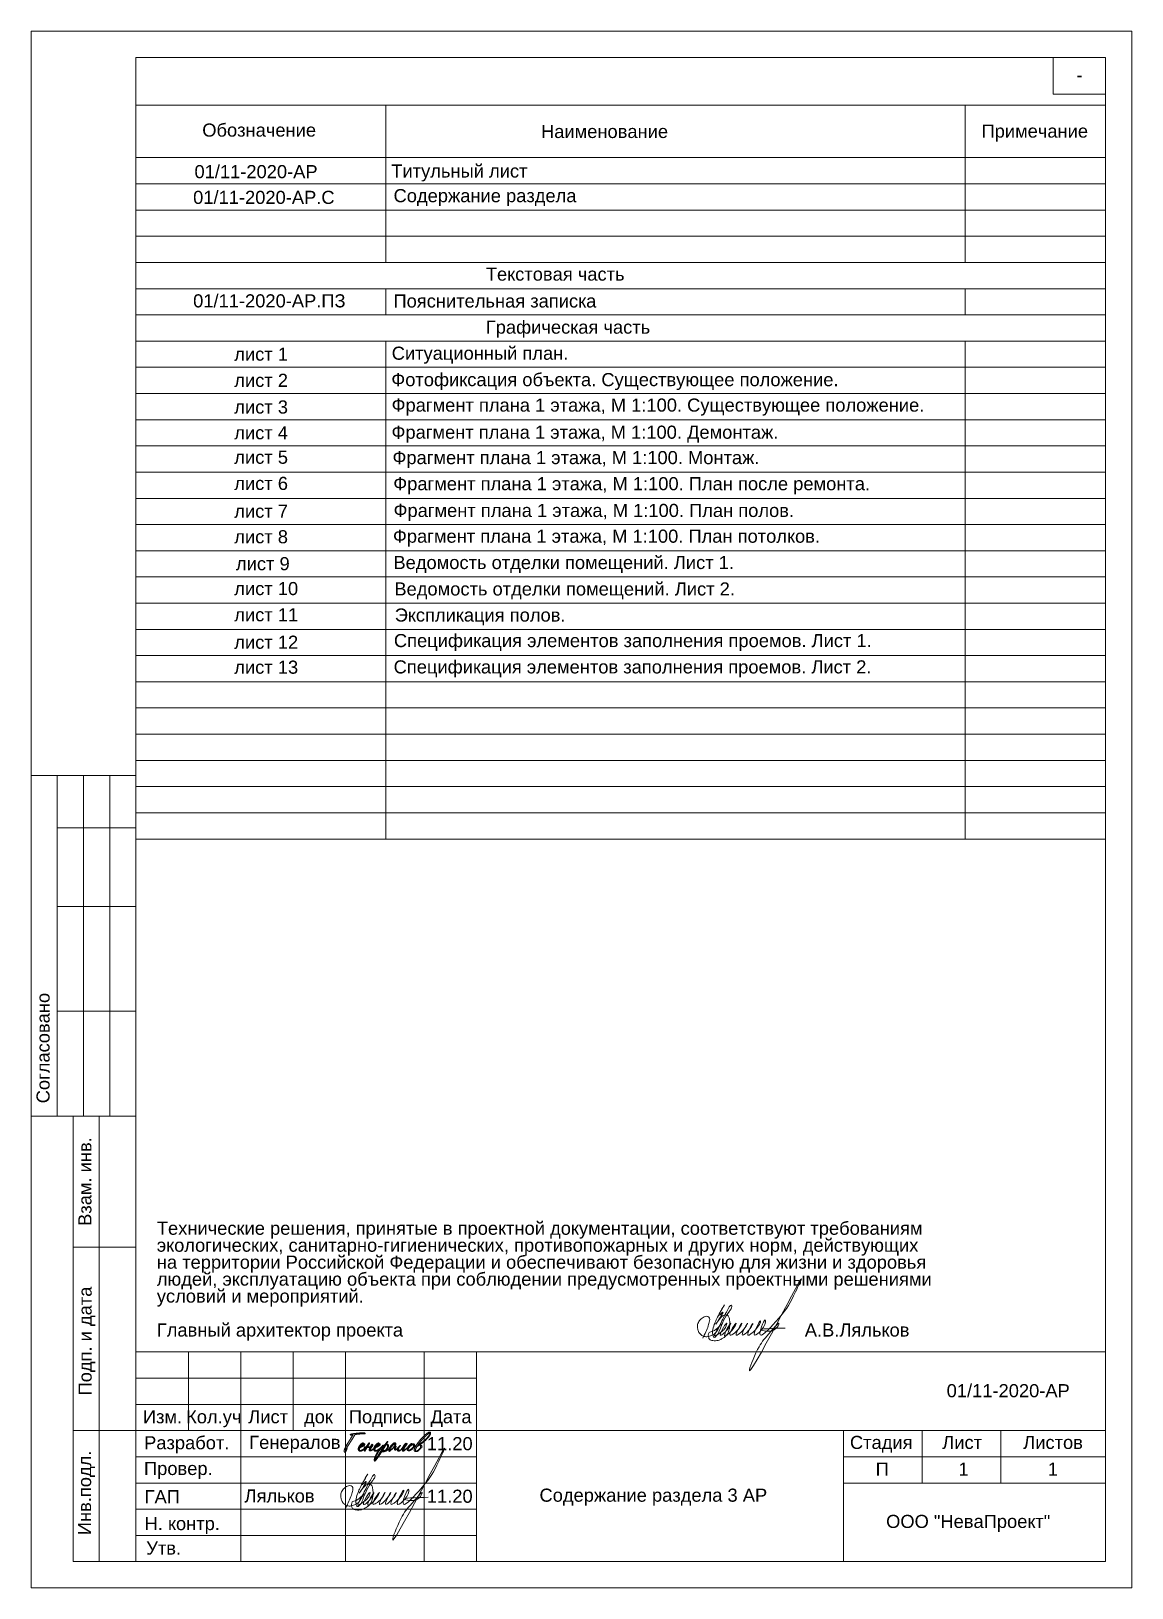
# Model space of a CAD drawing. Header units: metres. Extents: x -163 to 308, y -116 to 9.
# Drawn here: x -75.78 to -54.78, y -24.76 to 4.94 of the extents above; entities that cross this region are included whole.
import ezdxf
from ezdxf.enums import TextEntityAlignment as Align

# ---------------------------------------------------------------- set-up
doc = ezdxf.new("R2010")
doc.units = ezdxf.units.M
doc.header["$MEASUREMENT"] = 0
for name, color, linetype, lineweight in [('Level 1', 7, 'Continuous', 0), ('Level 50', 7, 'Continuous', 0), ('Level 63', 7, 'Continuous', 0), ('арамка', 7, 'Continuous', 0), ('НВК', 7, 'Continuous', 0)]:
    doc.layers.add(name, color=color, linetype=linetype, lineweight=lineweight)
doc.styles.add('GOST 2.304', font='cs_gost2304.shx')
doc.styles.add('Style-Arial', font='arial.ttf')
doc.styles.add('style1', font='isocpeur.ttf')

msp = doc.modelspace()

# ---------------------------------------------------------------- texts
at = {"color": 7, "linetype": 'Continuous', "lineweight": 0, "style": 'Style-Arial'}
for s, p in [('01/11-2020-АР', (-72.66330481, 2.38459371)), ('01/11-2020-АР.С', (-72.68893158, 1.89374352)), ('Содержание раздела', (-68.86508849, 1.92624773)), ('П', (-59.66771062, -22.36890599)), ('1', (-58.08704666, -22.36890599)), ('1', (-56.38318274, -22.36890599))]:
    msp.add_text(s, height=0.25, dxfattribs=at).set_placement(p, align=Align.TOP_LEFT)
at = {"color": 7, "linetype": 'Continuous', "lineweight": 13, "style": 'Style-Arial'}
for s, p in [('Текстовая часть', (-67.10487213, 0.42968137)), ('01/11-2020-АР.ПЗ', (-72.68893158, -0.08056505)), ('Графическая часть', (-67.10487213, -0.58201542)), ('лист 1', (-71.90373109, -1.09719508)), ('лист 2', (-71.90373109, -1.59719508)), ('лист 3', (-71.90373109, -2.10581365)), ('лист 4', (-71.90373109, -2.59719508)), ('лист 5', (-71.90373109, -3.06436967)), ('лист 6', (-71.90373109, -3.5635632)), ('лист 7', (-71.90373109, -4.09301817)), ('лист 8', (-71.90373109, -4.58144992)), ('лист 9', (-71.87070589, -5.09494707)), ('лист 10', (-71.90373109, -5.56963151)), ('лист 11', (-71.90373109, -6.0691147)), ('лист 12', (-71.90373109, -6.59309666)), ('лист 13', (-71.90373109, -7.06939965))]:
    msp.add_text(s, height=0.25, dxfattribs=at).set_placement(p, align=Align.TOP_LEFT)
msp.add_text('Пояснительная записка', height=0.25, dxfattribs=at).set_placement((-66.93197258, -0.20767492), align=Align.MIDDLE_CENTER)
msp.add_text('01/11-2020-АР', height=0.25, dxfattribs=at).set_placement((-57.13835853, -20.87326926), align=Align.TOP_CENTER)
at = {"color": 7, "linetype": 'Continuous', "lineweight": 0, "style": 'Style-Arial'}
msp.add_text('Ляльков', height=0.25, dxfattribs=at).set_placement((-71.70855885, -23.00529825), align=Align.MIDDLE_LEFT)
at = {"color": 1, "linetype": 'Continuous', "lineweight": 13, "char_height": 0.25, "attachment_point": 5, "line_spacing_factor": 0.6, "style": 'Style-Arial'}
for s, insert in [('Ситуационный план.', (-67.21466693, -1.24222743)), ('Фотофиксация объекта. Существующее положение.', (-64.64143965, -1.74608086)), ('Фрагмент плана 1 этажа, М 1:100. Существующее положение.', (-63.8202477, -2.23184016)), ('Фрагмент плана 1 этажа, М 1:100. Демонтаж.', (-65.2136738, -2.74889671)), ('Фрагмент плана 1 этажа, М 1:100. Монтаж.', (-65.38515146, -3.23337991)), ('Фрагмент плана 1 этажа, М 1:100. План после ремонта.', (-64.32220129, -3.73142803))]:
    msp.add_mtext(s, dxfattribs=dict(at, insert=insert))
at = {"color": 7, "linetype": 'Continuous', "lineweight": 0, "char_height": 0.25, "attachment_point": 5, "line_spacing_factor": 0.6, "style": 'Style-Arial'}
for s, insert in [('Фрагмент плана 1 этажа, М 1:100. План полов.', (-65.04472641, -4.24188852)), ('Фрагмент плана 1 этажа, М 1:100. План потолков.', (-64.80297884, -4.73283797)), ('Экспликация полов.', (-67.21390313, -6.23566646)), ('Спецификация элементов заполнения проемов. Лист 1.', (-64.30015297, -6.72480597)), ('Спецификация элементов заполнения проемов. Лист 2.', (-64.30547933, -7.22681946))]:
    msp.add_mtext(s, dxfattribs=dict(at, insert=insert))
at = {"color": 7, "linetype": 'Continuous', "lineweight": 13, "char_height": 0.25, "style": 'Style-Arial'}
for s, insert, attachment_point, line_spacing_factor in [('Ведомость отделки помещений. Лист 1.', (-65.61912451, -5.23368201), 5, 0.6), ('Ведомость отделки помещений. Лист 2.', (-65.60098999, -5.73775242), 5, 0.6), ('Технические решения, принятые в проектной документации, соответствуют требованиям\\Pэкологических, санитарно-гигиенических, противопожарных и других норм, действующих\\Pна территории Российской Федерации и обеспечивают безопасную для жизни и здоровья\\Pлюдей, эксплуатацию объекта при соблюдении предусмотренных проектными решениями\\Pусловий и мероприятий.\\P\\PГлавный архитектор проекта                                                                               А.В.Ляльков', (-73.38155308, -17.77357554), 1, 0.776524)]:
    msp.add_mtext(s, dxfattribs=dict(at, insert=insert, attachment_point=attachment_point, line_spacing_factor=line_spacing_factor))
at = {"color": 7, "linetype": 'Continuous', "lineweight": 30, "char_height": 0.25, "attachment_point": 1, "line_spacing_factor": 0.72, "style": 'GOST 2.304'}
for insert in [(-68.2300624, -21.88368029), (-68.2300624, -22.88627356)]:
    msp.add_mtext('\\fArial|b0|i0|c204204|p39;11.20', dxfattribs=dict(at, insert=insert))
at = {"layer": 'Level 1', "color": 7, "linetype": 'Continuous', "lineweight": 13, "style": 'Style-Arial'}
for s, p in [('Обозначение', (-71.42903779, 3.05248279)), ('Наименование', (-64.83972984, 3.02599246)), ('Примечание', (-56.63147192, 3.03325247)), ('Титульный лист', (-67.60882591, 2.27195477))]:
    msp.add_text(s, height=0.25, dxfattribs=at).set_placement(p, align=Align.MIDDLE_CENTER)
at = {"layer": 'арамка', "color": 7, "insert": (-71.61829536, -22.0211008), "char_height": 0.25, "width": 13.3810648674, "attachment_point": 4, "style": 'style1'}
msp.add_mtext('\\pt5.008;\\fArial|b0|i0|c204204|p39;Генералов', dxfattribs=at)
at = {"layer": 'НВК', "color": 18, "linetype": 'Continuous', "lineweight": 13, "true_color": 0x000000, "style": 'Style-Arial'}
msp.add_text('Содержание раздела 3 АР', height=0.25, dxfattribs=at).set_placement((-66.08086556, -22.99140101), align=Align.MIDDLE_LEFT)

# ---------------------------------------------------------------- blocks, each defined once
blk = doc.blocks.new('*U282')
at = {"layer": 'Level 50', "color": 7, "linetype": 'Continuous', "lineweight": 0}
for p, q in [((10.511, 14.85), (-10.489, 14.85)), ((-10.489, 14.85), (-10.489, -14.85)), ((10.511, -14.85), (10.511, 14.85)), ((-10.489, -14.85), (10.511, -14.85))]:
    blk.add_line(p, q, dxfattribs=at)
at = {"layer": 'Level 50', "color": 7, "linetype": 'Continuous', "lineweight": 13}
for p, q in [((-8.489, 14.35), (-8.489, -14.35)), ((-8.489, 14.35), (10.011, 14.35)), ((9.011, 13.65), (9.011, 14.35)), ((10.011, -14.35), (10.011, 14.35)), ((9.011, 13.65), (10.011, 13.65)), ((5.011, -12.85), (10.011, -12.85))]:
    blk.add_line(p, q, dxfattribs=at)
at = {"layer": 'Level 63', "color": 7, "linetype": 'Continuous', "lineweight": 13}
for p, q in [((-10.489, 0.65), (-8.489, 0.65)), ((-10.489, 0.65), (-10.489, -5.85)), ((-9.989, 0.65), (-9.989, -5.85)), ((-9.489, 0.65), (-9.489, -5.85)), ((-8.989, 0.65), (-8.989, -5.85)), ((-9.989, -0.35), (-8.489, -0.35)), ((-9.989, -1.85), (-8.489, -1.85)), ((-9.989, -3.85), (-8.489, -3.85)), ((-10.489, -5.85), (-8.489, -5.85)), ((-9.689, -5.85), (-8.489, -5.85)), ((-9.189, -14.35), (-9.189, -5.85)), ((-9.689, -8.35), (-8.489, -8.35)), ((-8.489, -10.35), (10.011, -10.35)), ((-7.489, -10.35), (-7.489, -11.85)), ((-6.489, -10.35), (-6.489, -14.35)), ((-5.489, -10.35), (-5.489, -11.85)), ((-4.489, -10.35), (-4.489, -14.35)), ((-2.989, -10.35), (-2.989, -14.35)), ((-1.989, -10.35), (-1.989, -14.35)), ((-8.489, -11.35), (-1.989, -11.35)), ((-9.689, -11.85), (-8.489, -11.85)), ((-8.489, -11.85), (-1.989, -11.85)), ((-1.989, -11.85), (10.011, -11.85)), ((5.011, -12.35), (10.011, -12.35)), ((-8.489, -14.35), (10.011, -14.35))]:
    blk.add_line(p, q, dxfattribs=at)
at = {"layer": 'Level 63', "color": 7, "linetype": 'Continuous', "lineweight": 0}
for p, q in [((-8.489, -10.85), (-1.989, -10.85)), ((-8.489, -12.35), (-1.989, -12.35)), ((-8.489, -12.85), (-1.989, -12.85)), ((-8.489, -13.35), (-1.989, -13.35)), ((-8.489, -13.85), (-1.989, -13.85))]:
    blk.add_line(p, q, dxfattribs=at)
at = {"layer": 'Level 63', "color": 7, "linetype": 'Continuous', "lineweight": 13, "flags": 128}
for points in [[(-8.489, -14.35), (-9.689, -14.35), (-9.689, -5.85)], [(5.011, -11.85), (5.011, -14.35)], [(6.511, -11.85), (6.511, -12.85)], [(8.011, -11.85), (8.011, -12.85)]]:
    blk.add_lwpolyline(points, dxfattribs=at)
at = {"layer": 'Level 50', "color": 7, "linetype": 'Continuous', "lineweight": 30, "style": 'Style-Arial'}
blk.add_text('-', height=0.25, dxfattribs=at).set_placement((9.511, 14.014), align=Align.MIDDLE_CENTER)
at = {"layer": 'Level 63', "color": 7, "linetype": 'Continuous', "lineweight": 0, "style": 'Style-Arial'}
for s, p in [('Согласовано', (-10.261, -4.552)), ('Взам. инв.', (-9.463, -7.098)), ('Подп. и дата', (-9.459, -10.141)), ('Инв.подл.', (-9.469, -13.038))]:
    blk.add_text(s, height=0.25, rotation=90, dxfattribs=at).set_placement(p, align=Align.MIDDLE_CENTER)
for s, p in [('Изм.', (-7.982, -11.585)), ('Кол.уч', (-7.004, -11.585)), ('Лист', (-5.966, -11.585)), ('док', (-5.007, -11.585)), ('Подпись', (-3.733, -11.585)), ('Дата', (-2.478, -11.585)), ('Разработ.', (-7.52, -12.081)), ('Стадия', (5.73, -12.075)), ('Лист', (7.274, -12.075)), ('Листов', (9.008, -12.075)), ('Провер.', (-7.68, -12.572)), ('ГАП', (-7.987, -13.111)), ('Н. контр.', (-7.606, -13.623)), ('ООО "НеваПроект"', (7.389, -13.582)), ('Утв.', (-7.96, -14.09))]:
    blk.add_text(s, height=0.25, dxfattribs=at).set_placement(p, align=Align.MIDDLE_CENTER)
blk = doc.blocks.new('*U283')
at = {"linetype": 'Continuous', "lineweight": 0}
h = blk.add_hatch(color=5, dxfattribs=at)
edge = h.paths.add_edge_path()
edge.add_spline(control_points=[(-0.528, 0.199), (-0.508, 0.201), (-0.488, 0.203), (-0.468, 0.205), (-0.447, 0.207), (-0.426, 0.209), (-0.406, 0.21), (-0.386, 0.212), (-0.367, 0.212)], knot_values=[0, 0, 0, 0.25, 0.25, 0.5, 0.5, 0.75, 0.75, 1, 1, 1], degree=2, periodic=0)
edge.add_line((-0.367, 0.212), (-0.362, 0.212))
edge.add_spline(control_points=[(-0.362, 0.212), (-0.358, 0.212), (-0.358, 0.213), (-0.358, 0.217), (-0.361, 0.219), (-0.364, 0.222), (-0.369, 0.223), (-0.374, 0.225), (-0.38, 0.225), (-0.385, 0.225), (-0.39, 0.225)], knot_values=[0, 0, 0, 0.2, 0.2, 0.4, 0.4, 0.6, 0.6, 0.8, 0.8, 1, 1, 1], degree=2, periodic=0)
edge.add_line((-0.39, 0.225), (-0.4, 0.225))
edge.add_spline(control_points=[(-0.4, 0.225), (-0.433, 0.225), (-0.466, 0.222), (-0.498, 0.219), (-0.53, 0.215)], knot_values=[0, 0, 0, 0.5, 0.5, 1, 1, 1], degree=2, periodic=0)
edge.add_line((-0.53, 0.215), (-0.539, 0.216))
edge.add_line((-0.539, 0.216), (-0.545, 0.213))
edge.add_spline(control_points=[(-0.545, 0.213), (-0.551, 0.212), (-0.558, 0.211), (-0.566, 0.21), (-0.573, 0.208), (-0.581, 0.207), (-0.588, 0.206), (-0.596, 0.204), (-0.602, 0.202), (-0.606, 0.201), (-0.606, 0.197), (-0.606, 0.192), (-0.604, 0.191), (-0.602, 0.189), (-0.598, 0.189), (-0.588, 0.189), (-0.578, 0.191), (-0.568, 0.193), (-0.559, 0.194)], knot_values=[0, 0, 0, 0.111111, 0.111111, 0.222222, 0.222222, 0.333333, 0.333333, 0.444444, 0.444444, 0.555556, 0.555556, 0.666667, 0.666667, 0.777778, 0.777778, 0.888889, 0.888889, 1, 1, 1], degree=2, periodic=0)
edge.add_spline(control_points=[(-0.559, 0.194), (-0.564, 0.187), (-0.575, 0.171), (-0.585, 0.154), (-0.598, 0.134), (-0.611, 0.114), (-0.624, 0.093), (-0.637, 0.071), (-0.648, 0.054), (-0.66, 0.034), (-0.671, 0.014), (-0.682, -0.006), (-0.69, -0.023), (-0.699, -0.041), (-0.703, -0.054), (-0.708, -0.067), (-0.707, -0.072), (-0.707, -0.075), (-0.705, -0.079), (-0.703, -0.083), (-0.7, -0.087), (-0.697, -0.091), (-0.694, -0.093), (-0.691, -0.096), (-0.688, -0.096), (-0.685, -0.095), (-0.68, -0.086), (-0.676, -0.077), (-0.671, -0.066), (-0.666, -0.054), (-0.662, -0.044), (-0.658, -0.034), (-0.657, -0.032)], knot_values=[0, 0, 0, 0.0625, 0.0625, 0.125, 0.125, 0.1875, 0.1875, 0.25, 0.25, 0.3125, 0.3125, 0.375, 0.375, 0.4375, 0.4375, 0.5, 0.5, 0.5625, 0.5625, 0.625, 0.625, 0.6875, 0.6875, 0.75, 0.75, 0.8125, 0.8125, 0.875, 0.875, 0.9375, 0.9375, 1, 1, 1], degree=2, periodic=0)
edge.add_spline(control_points=[(-0.657, -0.032), (-0.657, -0.029), (-0.66, -0.03)], knot_values=[0, 0, 0, 1, 1, 1], degree=2, periodic=0)
edge.add_spline(control_points=[(-0.66, -0.03), (-0.661, -0.031), (-0.664, -0.034), (-0.666, -0.037), (-0.669, -0.041), (-0.672, -0.045), (-0.675, -0.049), (-0.677, -0.052), (-0.678, -0.053)], knot_values=[0, 0, 0, 0.25, 0.25, 0.5, 0.5, 0.75, 0.75, 1, 1, 1], degree=2, periodic=0)
edge.add_line((-0.678, -0.053), (-0.679, -0.053))
edge.add_spline(control_points=[(-0.679, -0.053), (-0.679, -0.052), (-0.675, -0.043), (-0.67, -0.034), (-0.662, -0.019), (-0.653, -0.004), (-0.64, 0.016), (-0.628, 0.036), (-0.612, 0.061)], knot_values=[0, 0, 0, 0.25, 0.25, 0.5, 0.5, 0.75, 0.75, 1, 1, 1], degree=2, periodic=0)
edge.add_spline(control_points=[(-0.612, 0.061), (-0.598, 0.083), (-0.584, 0.105), (-0.57, 0.126), (-0.556, 0.149), (-0.549, 0.161), (-0.54, 0.173), (-0.532, 0.186), (-0.528, 0.199)], knot_values=[0, 0, 0, 0.25, 0.25, 0.5, 0.5, 0.75, 0.75, 1, 1, 1], degree=2, periodic=0)
h = blk.add_hatch(color=5, dxfattribs=at)
edge = h.paths.add_edge_path()
edge.add_line((-0.354, -0.017), (-0.356, -0.017))
edge.add_spline(control_points=[(-0.356, -0.017), (-0.361, -0.018), (-0.365, -0.018)], knot_values=[0, 0, 0, 1, 1, 1], degree=2, periodic=0)
edge.add_spline(control_points=[(-0.365, -0.018), (-0.371, -0.023), (-0.377, -0.029), (-0.385, -0.036), (-0.394, -0.042), (-0.402, -0.048), (-0.411, -0.053), (-0.419, -0.058), (-0.427, -0.061), (-0.434, -0.064), (-0.441, -0.064), (-0.447, -0.064), (-0.451, -0.059), (-0.455, -0.055), (-0.455, -0.047), (-0.455, -0.04), (-0.452, -0.031), (-0.449, -0.023), (-0.445, -0.015)], knot_values=[0, 0, 0, 0.047522, 0.047522, 0.166582, 0.166582, 0.285641, 0.285641, 0.404701, 0.404701, 0.523761, 0.523761, 0.642821, 0.642821, 0.76188, 0.76188, 0.88094, 0.88094, 1, 1, 1], degree=2, periodic=0)
edge.add_spline(control_points=[(-0.445, -0.015), (-0.436, -0.012), (-0.422, -0.007), (-0.409, -0.001), (-0.397, 0.006), (-0.385, 0.013), (-0.376, 0.021), (-0.367, 0.029), (-0.367, 0.036), (-0.367, 0.042), (-0.372, 0.045), (-0.378, 0.048), (-0.381, 0.05), (-0.385, 0.053), (-0.389, 0.056), (-0.392, 0.06), (-0.398, 0.06), (-0.406, 0.06), (-0.419, 0.051), (-0.432, 0.042), (-0.444, 0.028), (-0.457, 0.013), (-0.466, -0.005), (-0.475, -0.023), (-0.475, -0.042), (-0.475, -0.058), (-0.466, -0.067), (-0.457, -0.075), (-0.443, -0.075), (-0.434, -0.075), (-0.425, -0.072), (-0.416, -0.068), (-0.406, -0.063), (-0.397, -0.057), (-0.387, -0.049), (-0.378, -0.042), (-0.368, -0.034), (-0.364, -0.03), (-0.361, -0.027)], knot_values=[0, 0, 0, 0.054871, 0.054871, 0.109741, 0.109741, 0.164612, 0.164612, 0.219482, 0.219482, 0.274353, 0.274353, 0.329223, 0.329223, 0.384094, 0.384094, 0.438964, 0.438964, 0.493835, 0.493835, 0.548705, 0.548705, 0.603576, 0.603576, 0.658446, 0.658446, 0.713317, 0.713317, 0.768187, 0.768187, 0.823058, 0.823058, 0.877928, 0.877928, 0.932799, 0.932799, 0.987669, 0.987669, 1, 1, 1], degree=2, periodic=0)
edge.add_spline(control_points=[(-0.361, -0.027), (-0.357, -0.022), (-0.354, -0.017)], knot_values=[0, 0, 0, 1, 1, 1], degree=2, periodic=0)
edge = h.paths.add_edge_path(flags=16)
edge.add_spline(control_points=[(-0.434, 0.003), (-0.429, 0.011), (-0.423, 0.018), (-0.417, 0.024), (-0.412, 0.029), (-0.406, 0.034), (-0.401, 0.037), (-0.395, 0.04), (-0.392, 0.04), (-0.386, 0.04), (-0.384, 0.038), (-0.382, 0.036), (-0.382, 0.034)], knot_values=[0, 0, 0, 0.166667, 0.166667, 0.333333, 0.333333, 0.5, 0.5, 0.666667, 0.666667, 0.833333, 0.833333, 1, 1, 1], degree=2, periodic=0)
edge.add_spline(control_points=[(-0.382, 0.034), (-0.382, 0.032), (-0.387, 0.027), (-0.393, 0.023), (-0.4, 0.018), (-0.408, 0.013), (-0.417, 0.009), (-0.427, 0.005), (-0.434, 0.003)], knot_values=[0, 0, 0, 0.25, 0.25, 0.5, 0.5, 0.75, 0.75, 1, 1, 1], degree=2, periodic=0)
h = blk.add_hatch(color=5, dxfattribs=at)
edge = h.paths.add_edge_path()
edge.add_spline(control_points=[(-0.221, -0.028), (-0.224, -0.031), (-0.23, -0.035), (-0.237, -0.04), (-0.245, -0.046), (-0.253, -0.051), (-0.26, -0.055), (-0.268, -0.058), (-0.273, -0.058), (-0.276, -0.058), (-0.277, -0.057), (-0.278, -0.055), (-0.278, -0.053)], knot_values=[0, 0, 0, 0.154355, 0.154355, 0.323484, 0.323484, 0.492613, 0.492613, 0.661742, 0.661742, 0.830871, 0.830871, 1, 1, 1], degree=2, periodic=0)
edge.add_spline(control_points=[(-0.278, -0.053), (-0.279, -0.048), (-0.275, -0.04), (-0.27, -0.032), (-0.265, -0.024), (-0.263, -0.021), (-0.259, -0.015), (-0.255, -0.009), (-0.251, -0.004), (-0.247, 0.001), (-0.243, 0.006), (-0.24, 0.01), (-0.239, 0.011)], knot_values=[0, 0, 0, 0.166667, 0.166667, 0.333333, 0.333333, 0.5, 0.5, 0.666667, 0.666667, 0.833333, 0.833333, 1, 1, 1], degree=2, periodic=0)
edge.add_spline(control_points=[(-0.239, 0.011), (-0.237, 0.014), (-0.237, 0.02), (-0.237, 0.027), (-0.237, 0.03), (-0.237, 0.033), (-0.241, 0.035), (-0.245, 0.038), (-0.249, 0.038), (-0.253, 0.038), (-0.256, 0.036), (-0.259, 0.034), (-0.262, 0.031), (-0.264, 0.028), (-0.265, 0.025), (-0.266, 0.022), (-0.266, 0.02)], knot_values=[0, 0, 0, 0.125, 0.125, 0.25, 0.25, 0.375, 0.375, 0.5, 0.5, 0.625, 0.625, 0.75, 0.75, 0.875, 0.875, 1, 1, 1], degree=2, periodic=0)
edge.add_spline(control_points=[(-0.266, 0.02), (-0.266, 0.015), (-0.269, 0.011), (-0.27, 0.01), (-0.274, 0.002), (-0.277, -0.002), (-0.279, -0.006)], knot_values=[0, 0, 0, 0.333333, 0.333333, 0.666667, 0.666667, 1, 1, 1], degree=2, periodic=0)
edge.add_spline(control_points=[(-0.279, -0.006), (-0.283, -0.005), (-0.289, -0.004), (-0.296, -0.003), (-0.303, -0.003), (-0.311, -0.003), (-0.318, -0.003)], knot_values=[0, 0, 0, 0.333333, 0.333333, 0.666667, 0.666667, 1, 1, 1], degree=2, periodic=0)
edge.add_line((-0.318, -0.003), (-0.323, -0.003))
edge.add_line((-0.323, -0.003), (-0.306, 0.024))
edge.add_spline(control_points=[(-0.306, 0.024), (-0.298, 0.037), (-0.293, 0.046), (-0.288, 0.054), (-0.288, 0.055)], knot_values=[0, 0, 0, 0.5, 0.5, 1, 1, 1], degree=2, periodic=0)
edge.add_spline(control_points=[(-0.288, 0.055), (-0.288, 0.057), (-0.291, 0.06), (-0.294, 0.063), (-0.297, 0.063), (-0.299, 0.063), (-0.306, 0.054), (-0.313, 0.045), (-0.322, 0.031), (-0.325, 0.027), (-0.328, 0.022)], knot_values=[0, 0, 0, 0.23155, 0.23155, 0.4631, 0.4631, 0.69465, 0.69465, 0.9262, 0.9262, 1, 1, 1], degree=2, periodic=0)
edge.add_line((-0.328, 0.022), (-0.328, 0.022))
edge.add_spline(control_points=[(-0.328, 0.022), (-0.324, 0.022), (-0.323, 0.019), (-0.322, 0.015), (-0.324, 0.012)], knot_values=[0, 0, 0, 0.5, 0.5, 1, 1, 1], degree=2, periodic=0)
edge.add_spline(control_points=[(-0.324, 0.012), (-0.329, 0.006), (-0.34, -0.006), (-0.348, -0.015), (-0.361, -0.027)], knot_values=[0, 0, 0, 0.563292, 0.563292, 1, 1, 1], degree=2, periodic=0)
edge.add_spline(control_points=[(-0.361, -0.027), (-0.361, -0.028), (-0.362, -0.029), (-0.371, -0.042), (-0.376, -0.052), (-0.382, -0.062), (-0.382, -0.064), (-0.382, -0.065), (-0.379, -0.067), (-0.377, -0.069), (-0.374, -0.071), (-0.372, -0.073), (-0.369, -0.074), (-0.367, -0.075), (-0.366, -0.075)], knot_values=[0, 0, 0, 0.024641, 0.024641, 0.187201, 0.187201, 0.349761, 0.349761, 0.512321, 0.512321, 0.67488, 0.67488, 0.83744, 0.83744, 1, 1, 1], degree=2, periodic=0)
edge.add_spline(control_points=[(-0.366, -0.075), (-0.364, -0.071), (-0.357, -0.06), (-0.35, -0.048), (-0.342, -0.034), (-0.336, -0.024), (-0.329, -0.013)], knot_values=[0, 0, 0, 0.333333, 0.333333, 0.666667, 0.666667, 1, 1, 1], degree=2, periodic=0)
edge.add_spline(control_points=[(-0.329, -0.013), (-0.326, -0.013), (-0.322, -0.013), (-0.314, -0.012), (-0.305, -0.012), (-0.296, -0.012), (-0.288, -0.013), (-0.286, -0.013), (-0.283, -0.014)], knot_values=[0, 0, 0, 0.25, 0.25, 0.5, 0.5, 0.75, 0.75, 1, 1, 1], degree=2, periodic=0)
edge.add_line((-0.283, -0.014), (-0.284, -0.015))
edge.add_spline(control_points=[(-0.284, -0.015), (-0.289, -0.025), (-0.292, -0.036), (-0.296, -0.047), (-0.295, -0.055), (-0.294, -0.064), (-0.289, -0.067), (-0.284, -0.07), (-0.278, -0.07), (-0.269, -0.07), (-0.26, -0.065), (-0.251, -0.06), (-0.245, -0.056), (-0.241, -0.054), (-0.237, -0.05), (-0.233, -0.047), (-0.228, -0.043), (-0.225, -0.04), (-0.223, -0.038)], knot_values=[0, 0, 0, 0.113755, 0.113755, 0.227509, 0.227509, 0.341264, 0.341264, 0.455018, 0.455018, 0.568773, 0.568773, 0.682527, 0.682527, 0.796282, 0.796282, 0.910037, 0.910037, 1, 1, 1], degree=2, periodic=0)
edge.add_spline(control_points=[(-0.223, -0.038), (-0.222, -0.033), (-0.221, -0.028)], knot_values=[0, 0, 0, 1, 1, 1], degree=2, periodic=0)
h = blk.add_hatch(color=5, dxfattribs=at)
edge = h.paths.add_edge_path()
edge.add_spline(control_points=[(-0.328, 0.022), (-0.33, 0.019), (-0.333, 0.015)], knot_values=[0, 0, 0, 1, 1, 1], degree=2, periodic=0)
edge.add_spline(control_points=[(-0.333, 0.015), (-0.338, 0.009), (-0.342, 0.002), (-0.344, -0.001), (-0.347, -0.005)], knot_values=[0, 0, 0, 0.299722, 0.299722, 1, 1, 1], degree=2, periodic=0)
edge.add_spline(control_points=[(-0.347, -0.005), (-0.35, -0.005), (-0.353, -0.006)], knot_values=[0, 0, 0, 1, 1, 1], degree=2, periodic=0)
edge.add_spline(control_points=[(-0.353, -0.006), (-0.359, -0.012), (-0.365, -0.018)], knot_values=[0, 0, 0, 1, 1, 1], degree=2, periodic=0)
edge.add_spline(control_points=[(-0.365, -0.018), (-0.361, -0.018), (-0.356, -0.017)], knot_values=[0, 0, 0, 1, 1, 1], degree=2, periodic=0)
edge.add_line((-0.356, -0.017), (-0.354, -0.017))
edge.add_spline(control_points=[(-0.354, -0.017), (-0.357, -0.022), (-0.361, -0.027)], knot_values=[0, 0, 0, 1, 1, 1], degree=2, periodic=0)
edge.add_spline(control_points=[(-0.361, -0.027), (-0.348, -0.015), (-0.34, -0.006)], knot_values=[0, 0, 0, 1, 1, 1], degree=2, periodic=0)
edge.add_line((-0.34, -0.006), (-0.34, -0.006))
edge.add_spline(control_points=[(-0.34, -0.006), (-0.329, 0.006), (-0.324, 0.012)], knot_values=[0, 0, 0, 1, 1, 1], degree=2, periodic=0)
edge.add_spline(control_points=[(-0.324, 0.012), (-0.322, 0.015), (-0.323, 0.019), (-0.324, 0.022), (-0.328, 0.022)], knot_values=[0, 0, 0, 0.5, 0.5, 1, 1, 1], degree=2, periodic=0)
h = blk.add_hatch(color=5, dxfattribs=at)
edge = h.paths.add_edge_path()
edge.add_spline(control_points=[(-0.333, 0.015), (-0.339, 0.008), (-0.348, -0.001), (-0.35, -0.003), (-0.353, -0.006)], knot_values=[0, 0, 0, 0.787625, 0.787625, 1, 1, 1], degree=2, periodic=0)
edge.add_spline(control_points=[(-0.353, -0.006), (-0.35, -0.005), (-0.347, -0.005)], knot_values=[0, 0, 0, 1, 1, 1], degree=2, periodic=0)
edge.add_spline(control_points=[(-0.347, -0.005), (-0.344, -0.001), (-0.342, 0.002)], knot_values=[0, 0, 0, 1, 1, 1], degree=2, periodic=0)
edge.add_line((-0.342, 0.002), (-0.342, 0.002))
edge.add_spline(control_points=[(-0.342, 0.002), (-0.338, 0.009), (-0.333, 0.015)], knot_values=[0, 0, 0, 1, 1, 1], degree=2, periodic=0)
h = blk.add_hatch(color=5, dxfattribs=at)
edge = h.paths.add_edge_path()
edge.add_spline(control_points=[(-0.071, 0.013), (-0.07, 0.016), (-0.07, 0.019), (-0.071, 0.022), (-0.075, 0.022)], knot_values=[0, 0, 0, 0.480917, 0.480917, 1, 1, 1], degree=2, periodic=0)
edge.add_spline(control_points=[(-0.075, 0.022), (-0.082, 0.013), (-0.095, -0.001), (-0.108, -0.015), (-0.124, -0.029), (-0.132, -0.036), (-0.141, -0.042), (-0.149, -0.048), (-0.158, -0.053), (-0.166, -0.058), (-0.174, -0.061), (-0.182, -0.064), (-0.188, -0.064), (-0.194, -0.064), (-0.198, -0.059), (-0.202, -0.055), (-0.202, -0.047), (-0.202, -0.04), (-0.199, -0.031), (-0.196, -0.023), (-0.192, -0.015)], knot_values=[0, 0, 0, 0.1, 0.1, 0.2, 0.2, 0.3, 0.3, 0.4, 0.4, 0.5, 0.5, 0.6, 0.6, 0.7, 0.7, 0.8, 0.8, 0.9, 0.9, 1, 1, 1], degree=2, periodic=0)
edge.add_spline(control_points=[(-0.192, -0.015), (-0.183, -0.012), (-0.169, -0.007), (-0.156, -0.001), (-0.144, 0.006), (-0.132, 0.013), (-0.123, 0.021), (-0.114, 0.029), (-0.114, 0.036), (-0.114, 0.042), (-0.12, 0.045), (-0.125, 0.048), (-0.128, 0.05), (-0.132, 0.053), (-0.136, 0.056), (-0.139, 0.06), (-0.145, 0.06), (-0.153, 0.06), (-0.166, 0.051), (-0.179, 0.042), (-0.192, 0.028), (-0.204, 0.013), (-0.213, -0.005), (-0.219, -0.016), (-0.221, -0.027)], knot_values=[0, 0, 0, 0.086156, 0.086156, 0.172312, 0.172312, 0.258468, 0.258468, 0.344624, 0.344624, 0.430779, 0.430779, 0.516935, 0.516935, 0.603091, 0.603091, 0.689247, 0.689247, 0.775403, 0.775403, 0.861559, 0.861559, 0.947715, 0.947715, 1, 1, 1], degree=2, periodic=0)
edge.add_line((-0.221, -0.027), (-0.221, -0.027))
edge.add_spline(control_points=[(-0.221, -0.027), (-0.218, -0.027), (-0.217, -0.032)], knot_values=[0, 0, 0, 1, 1, 1], degree=2, periodic=0)
edge.add_line((-0.217, -0.032), (-0.221, -0.036))
edge.add_spline(control_points=[(-0.221, -0.036), (-0.222, -0.037), (-0.223, -0.038)], knot_values=[0, 0, 0, 1, 1, 1], degree=2, periodic=0)
edge.add_spline(control_points=[(-0.223, -0.038), (-0.223, -0.04), (-0.223, -0.042), (-0.223, -0.058), (-0.213, -0.067), (-0.204, -0.075), (-0.19, -0.075), (-0.182, -0.075), (-0.172, -0.072), (-0.163, -0.068), (-0.153, -0.063), (-0.144, -0.057), (-0.134, -0.049), (-0.129, -0.045), (-0.123, -0.04)], knot_values=[0, 0, 0, 0.018213, 0.018213, 0.193372, 0.193372, 0.368531, 0.368531, 0.54369, 0.54369, 0.718849, 0.718849, 0.894009, 0.894009, 1, 1, 1], degree=2, periodic=0)
edge.add_spline(control_points=[(-0.123, -0.04), (-0.12, -0.036), (-0.117, -0.032), (-0.097, -0.009), (-0.077, 0.008), (-0.074, 0.01), (-0.071, 0.013)], knot_values=[0, 0, 0, 0.126896, 0.126896, 0.89826, 0.89826, 1, 1, 1], degree=2, periodic=0)
edge = h.paths.add_edge_path(flags=16)
edge.add_spline(control_points=[(-0.181, 0.003), (-0.176, 0.011), (-0.17, 0.018), (-0.165, 0.024), (-0.159, 0.029), (-0.153, 0.034), (-0.148, 0.037), (-0.143, 0.04), (-0.139, 0.04), (-0.133, 0.04), (-0.131, 0.038), (-0.129, 0.036), (-0.129, 0.034)], knot_values=[0, 0, 0, 0.166667, 0.166667, 0.333333, 0.333333, 0.5, 0.5, 0.666667, 0.666667, 0.833333, 0.833333, 1, 1, 1], degree=2, periodic=0)
edge.add_spline(control_points=[(-0.129, 0.034), (-0.129, 0.032), (-0.134, 0.027), (-0.14, 0.023), (-0.148, 0.018), (-0.155, 0.013), (-0.165, 0.009), (-0.174, 0.005), (-0.181, 0.003)], knot_values=[0, 0, 0, 0.25, 0.25, 0.5, 0.5, 0.75, 0.75, 1, 1, 1], degree=2, periodic=0)
h = blk.add_hatch(color=5, dxfattribs=at)
edge = h.paths.add_edge_path()
edge.add_line((-0.187, -0.2), (-0.169, -0.2))
edge.add_spline(control_points=[(-0.169, -0.2), (-0.165, -0.194), (-0.159, -0.186), (-0.143, -0.163), (-0.125, -0.136), (-0.107, -0.108), (-0.091, -0.084)], knot_values=[0, 0, 0, 0.141373, 0.141373, 0.570687, 0.570687, 1, 1, 1], degree=2, periodic=0)
edge.add_spline(control_points=[(-0.091, -0.084), (-0.086, -0.085), (-0.08, -0.085)], knot_values=[0, 0, 0, 1, 1, 1], degree=2, periodic=0)
edge.add_line((-0.08, -0.085), (-0.069, -0.085))
edge.add_spline(control_points=[(-0.069, -0.085), (-0.057, -0.085), (-0.043, -0.08), (-0.028, -0.075), (-0.016, -0.069), (-0.004, -0.063), (0.005, -0.057), (0.014, -0.051), (0.016, -0.05)], knot_values=[0, 0, 0, 0.25, 0.25, 0.5, 0.5, 0.75, 0.75, 1, 1, 1], degree=2, periodic=0)
edge.add_spline(control_points=[(0.016, -0.05), (0.019, -0.047), (0.019, -0.045), (0.019, -0.042), (0.017, -0.042), (0.016, -0.042), (0.014, -0.044)], knot_values=[0, 0, 0, 0.333333, 0.333333, 0.666667, 0.666667, 1, 1, 1], degree=2, periodic=0)
edge.add_spline(control_points=[(0.014, -0.044), (0.012, -0.045), (0.009, -0.046), (0.005, -0.048), (0.001, -0.049), (-0.003, -0.051), (-0.007, -0.052), (-0.01, -0.054), (-0.012, -0.055)], knot_values=[0, 0, 0, 0.25, 0.25, 0.5, 0.5, 0.75, 0.75, 1, 1, 1], degree=2, periodic=0)
edge.add_line((-0.012, -0.055), (-0.013, -0.052))
edge.add_spline(control_points=[(-0.013, -0.052), (-0.011, -0.051), (-0.005, -0.045), (0.001, -0.038), (0.006, -0.029), (0.012, -0.02), (0.017, -0.01), (0.021, 0), (0.021, 0.008)], knot_values=[0, 0, 0, 0.25, 0.25, 0.5, 0.5, 0.75, 0.75, 1, 1, 1], degree=2, periodic=0)
edge.add_spline(control_points=[(0.021, 0.008), (0.021, 0.04), (-0.012, 0.04), (-0.013, 0.04), (-0.013, 0.039), (-0.014, 0.039), (-0.014, 0.039)], knot_values=[0, 0, 0, 0.333333, 0.333333, 0.666667, 0.666667, 1, 1, 1], degree=2, periodic=0)
edge.add_spline(control_points=[(-0.014, 0.039), (-0.004, 0.057), (0.002, 0.068), (0.008, 0.079), (0.008, 0.082), (0.008, 0.084), (0.005, 0.084), (0.001, 0.084), (-0.002, 0.081), (-0.006, 0.077), (-0.009, 0.073), (-0.011, 0.071), (-0.019, 0.06), (-0.026, 0.049), (-0.037, 0.034)], knot_values=[0, 0, 0, 0.142857, 0.142857, 0.285714, 0.285714, 0.428571, 0.428571, 0.571429, 0.571429, 0.714286, 0.714286, 0.857143, 0.857143, 1, 1, 1], degree=2, periodic=0)
edge.add_spline(control_points=[(-0.037, 0.034), (-0.054, 0.027), (-0.071, 0.013)], knot_values=[0, 0, 0, 1, 1, 1], degree=2, periodic=0)
edge.add_line((-0.071, 0.013), (-0.071, 0.012))
edge.add_spline(control_points=[(-0.071, 0.012), (-0.076, 0.006), (-0.087, -0.006), (-0.098, -0.018), (-0.116, -0.034), (-0.119, -0.037), (-0.123, -0.04)], knot_values=[0, 0, 0, 0.417557, 0.417557, 0.835113, 0.835113, 1, 1, 1], degree=2, periodic=0)
edge.add_spline(control_points=[(-0.123, -0.04), (-0.139, -0.059), (-0.154, -0.081), (-0.171, -0.108), (-0.184, -0.133), (-0.198, -0.158), (-0.205, -0.18), (-0.209, -0.191), (-0.211, -0.2)], knot_values=[0, 0, 0, 0.251666, 0.251666, 0.552886, 0.552886, 0.854105, 0.854105, 1, 1, 1], degree=2, periodic=0)
edge.add_line((-0.211, -0.2), (-0.202, -0.2))
edge.add_spline(control_points=[(-0.202, -0.2), (-0.2, -0.193), (-0.196, -0.182), (-0.19, -0.164), (-0.178, -0.142), (-0.166, -0.119), (-0.15, -0.095), (-0.135, -0.07), (-0.117, -0.048), (-0.1, -0.026), (-0.081, -0.007), (-0.063, 0.011), (-0.046, 0.021)], knot_values=[0, 0, 0, 0.100007, 0.100007, 0.280006, 0.280006, 0.460004, 0.460004, 0.640003, 0.640003, 0.820001, 0.820001, 1, 1, 1], degree=2, periodic=0)
edge.add_spline(control_points=[(-0.046, 0.021), (-0.059, 0.001), (-0.075, -0.023), (-0.09, -0.047), (-0.105, -0.07), (-0.115, -0.086), (-0.126, -0.104), (-0.137, -0.121), (-0.147, -0.138), (-0.158, -0.154), (-0.167, -0.169), (-0.177, -0.184), (-0.184, -0.195), (-0.186, -0.198), (-0.187, -0.2)], knot_values=[0, 0, 0, 0.160543, 0.160543, 0.321085, 0.321085, 0.481628, 0.481628, 0.642171, 0.642171, 0.802713, 0.802713, 0.963256, 0.963256, 1, 1, 1], degree=2, periodic=0)
edge = h.paths.add_edge_path(flags=16)
edge.add_spline(control_points=[(-0.083, -0.072), (-0.082, -0.07), (-0.081, -0.068), (-0.08, -0.067), (-0.079, -0.065), (-0.063, -0.04), (-0.047, -0.015), (-0.032, 0.01), (-0.019, 0.031)], knot_values=[0, 0, 0, 0.25, 0.25, 0.5, 0.5, 0.75, 0.75, 1, 1, 1], degree=2, periodic=0)
edge.add_spline(control_points=[(-0.019, 0.031), (-0.018, 0.031), (-0.014, 0.031), (-0.006, 0.031), (0, 0.026), (0.006, 0.021), (0.006, 0.011)], knot_values=[0, 0, 0, 0.333333, 0.333333, 0.666667, 0.666667, 1, 1, 1], degree=2, periodic=0)
edge.add_spline(control_points=[(0.006, 0.011), (0.006, -0.002), (0, -0.014), (-0.005, -0.026), (-0.013, -0.036), (-0.02, -0.045), (-0.027, -0.052), (-0.035, -0.058), (-0.039, -0.06), (-0.041, -0.062), (-0.047, -0.064), (-0.053, -0.065), (-0.059, -0.067), (-0.065, -0.069), (-0.072, -0.07), (-0.078, -0.071), (-0.083, -0.072)], knot_values=[0, 0, 0, 0.125, 0.125, 0.25, 0.25, 0.375, 0.375, 0.5, 0.5, 0.625, 0.625, 0.75, 0.75, 0.875, 0.875, 1, 1, 1], degree=2, periodic=0)
h = blk.add_hatch(color=5, dxfattribs=at)
edge = h.paths.add_edge_path()
edge.add_spline(control_points=[(0.21, 0.02), (0.209, 0.018), (0.205, 0.014), (0.202, 0.01), (0.196, 0.005), (0.191, -0.001), (0.185, -0.007), (0.179, -0.013), (0.173, -0.019), (0.162, -0.029), (0.152, -0.037), (0.142, -0.045), (0.138, -0.045), (0.135, -0.045), (0.134, -0.043), (0.133, -0.04), (0.133, -0.037), (0.133, -0.033), (0.134, -0.028), (0.136, -0.023), (0.138, -0.018), (0.14, -0.012), (0.141, -0.007), (0.143, -0.002), (0.143, 0.001), (0.143, 0.007), (0.14, 0.009), (0.137, 0.012), (0.132, 0.012), (0.13, 0.012), (0.126, 0.01)], knot_values=[0, 0, 0, 0.066667, 0.066667, 0.133333, 0.133333, 0.2, 0.2, 0.266667, 0.266667, 0.333333, 0.333333, 0.4, 0.4, 0.466667, 0.466667, 0.533333, 0.533333, 0.6, 0.6, 0.666667, 0.666667, 0.733333, 0.733333, 0.8, 0.8, 0.866667, 0.866667, 0.933333, 0.933333, 1, 1, 1], degree=2, periodic=0)
edge.add_spline(control_points=[(0.126, 0.01), (0.129, 0.014), (0.132, 0.019), (0.134, 0.024), (0.136, 0.029), (0.139, 0.034), (0.14, 0.038), (0.141, 0.042), (0.141, 0.045), (0.141, 0.054), (0.136, 0.058), (0.131, 0.063), (0.123, 0.063), (0.113, 0.063), (0.102, 0.056), (0.091, 0.05), (0.08, 0.039), (0.069, 0.028), (0.059, 0.015), (0.049, 0.002), (0.041, -0.012), (0.033, -0.026), (0.028, -0.039), (0.024, -0.052), (0.024, -0.062), (0.024, -0.068), (0.026, -0.073), (0.029, -0.078), (0.033, -0.078), (0.036, -0.078), (0.042, -0.074), (0.048, -0.069), (0.055, -0.064), (0.062, -0.058), (0.069, -0.051), (0.077, -0.045), (0.082, -0.04), (0.087, -0.035), (0.093, -0.03), (0.099, -0.024), (0.105, -0.02), (0.11, -0.015), (0.114, -0.012), (0.118, -0.009), (0.118, -0.009), (0.119, -0.009), (0.119, -0.01), (0.12, -0.011), (0.12, -0.012)], knot_values=[0, 0, 0, 0.041667, 0.041667, 0.083333, 0.083333, 0.125, 0.125, 0.166667, 0.166667, 0.208333, 0.208333, 0.25, 0.25, 0.291667, 0.291667, 0.333333, 0.333333, 0.375, 0.375, 0.416667, 0.416667, 0.458333, 0.458333, 0.5, 0.5, 0.541667, 0.541667, 0.583333, 0.583333, 0.625, 0.625, 0.666667, 0.666667, 0.708333, 0.708333, 0.75, 0.75, 0.791667, 0.791667, 0.833333, 0.833333, 0.875, 0.875, 0.916667, 0.916667, 0.958333, 0.958333, 1, 1, 1], degree=2, periodic=0)
edge.add_spline(control_points=[(0.12, -0.012), (0.119, -0.013), (0.117, -0.021), (0.116, -0.028), (0.116, -0.034), (0.116, -0.044), (0.119, -0.051), (0.122, -0.058), (0.13, -0.058), (0.134, -0.058), (0.141, -0.055), (0.147, -0.052), (0.153, -0.047), (0.159, -0.042), (0.165, -0.037), (0.171, -0.032), (0.175, -0.028), (0.179, -0.024), (0.185, -0.018), (0.191, -0.012), (0.197, -0.006), (0.203, 0), (0.207, 0.005), (0.211, 0.01), (0.212, 0.011)], knot_values=[0, 0, 0, 0.083333, 0.083333, 0.166667, 0.166667, 0.25, 0.25, 0.333333, 0.333333, 0.416667, 0.416667, 0.5, 0.5, 0.583333, 0.583333, 0.666667, 0.666667, 0.75, 0.75, 0.833333, 0.833333, 0.916667, 0.916667, 1, 1, 1], degree=2, periodic=0)
edge.add_spline(control_points=[(0.212, 0.011), (0.214, 0.016), (0.213, 0.018), (0.211, 0.02), (0.21, 0.02)], knot_values=[0, 0, 0, 0.5, 0.5, 1, 1, 1], degree=2, periodic=0)
edge = h.paths.add_edge_path(flags=16)
edge.add_spline(control_points=[(0.114, 0.011), (0.112, 0.009), (0.11, 0.008), (0.109, 0.006), (0.109, 0.005), (0.109, 0.005), (0.111, 0.003), (0.113, 0.002), (0.116, 0.001)], knot_values=[0, 0, 0, 0.25, 0.25, 0.5, 0.5, 0.75, 0.75, 1, 1, 1], degree=2, periodic=0)
edge.add_spline(control_points=[(0.116, 0.001), (0.11, -0.004), (0.103, -0.01), (0.096, -0.017), (0.089, -0.023), (0.082, -0.029), (0.074, -0.036), (0.065, -0.044), (0.058, -0.05), (0.05, -0.056), (0.044, -0.06), (0.038, -0.064), (0.037, -0.064), (0.036, -0.064), (0.036, -0.06), (0.036, -0.054), (0.042, -0.042), (0.049, -0.03), (0.06, -0.015), (0.069, -0.003), (0.079, 0.008), (0.09, 0.02), (0.1, 0.029), (0.11, 0.038), (0.118, 0.043), (0.126, 0.049), (0.13, 0.049), (0.133, 0.049), (0.133, 0.045)], knot_values=[0, 0, 0, 0.071429, 0.071429, 0.142857, 0.142857, 0.214286, 0.214286, 0.285714, 0.285714, 0.357143, 0.357143, 0.428571, 0.428571, 0.5, 0.5, 0.571429, 0.571429, 0.642857, 0.642857, 0.714286, 0.714286, 0.785714, 0.785714, 0.857143, 0.857143, 0.928571, 0.928571, 1, 1, 1], degree=2, periodic=0)
edge.add_spline(control_points=[(0.133, 0.045), (0.133, 0.044), (0.13, 0.038), (0.128, 0.033), (0.124, 0.027), (0.121, 0.022), (0.118, 0.017), (0.114, 0.012), (0.114, 0.011)], knot_values=[0, 0, 0, 0.25, 0.25, 0.5, 0.5, 0.75, 0.75, 1, 1, 1], degree=2, periodic=0)
h = blk.add_hatch(color=5, dxfattribs=at)
edge = h.paths.add_edge_path()
edge.add_line((0.19, -0.045), (0.19, -0.043))
edge.add_spline(control_points=[(0.19, -0.043), (0.188, -0.039), (0.185, -0.038), (0.183, -0.037), (0.18, -0.037), (0.172, -0.038), (0.168, -0.044), (0.164, -0.05), (0.165, -0.057), (0.165, -0.063), (0.17, -0.069), (0.175, -0.074), (0.185, -0.074), (0.197, -0.074), (0.208, -0.067), (0.218, -0.061), (0.227, -0.052), (0.236, -0.043), (0.244, -0.033), (0.251, -0.022), (0.258, -0.012), (0.265, -0.002), (0.27, 0.006), (0.275, 0.014), (0.279, 0.018)], knot_values=[0, 0, 0, 0.083333, 0.083333, 0.166667, 0.166667, 0.25, 0.25, 0.333333, 0.333333, 0.416667, 0.416667, 0.5, 0.5, 0.583333, 0.583333, 0.666667, 0.666667, 0.75, 0.75, 0.833333, 0.833333, 0.916667, 0.916667, 1, 1, 1], degree=2, periodic=0)
edge.add_spline(control_points=[(0.279, 0.018), (0.278, 0.016), (0.273, 0.008), (0.268, -0.001), (0.262, -0.013), (0.257, -0.024), (0.253, -0.037), (0.249, -0.05), (0.25, -0.061)], knot_values=[0, 0, 0, 0.25, 0.25, 0.5, 0.5, 0.75, 0.75, 1, 1, 1], degree=2, periodic=0)
edge.add_spline(control_points=[(0.25, -0.061), (0.249, -0.071), (0.253, -0.073), (0.257, -0.076), (0.264, -0.074), (0.272, -0.072), (0.281, -0.065), (0.29, -0.059), (0.298, -0.051), (0.306, -0.043), (0.314, -0.035), (0.321, -0.027), (0.327, -0.021)], knot_values=[0, 0, 0, 0.166667, 0.166667, 0.333333, 0.333333, 0.5, 0.5, 0.666667, 0.666667, 0.833333, 0.833333, 1, 1, 1], degree=2, periodic=0)
edge.add_spline(control_points=[(0.327, -0.021), (0.328, -0.017), (0.326, -0.017), (0.325, -0.016), (0.323, -0.016)], knot_values=[0, 0, 0, 0.5, 0.5, 1, 1, 1], degree=2, periodic=0)
edge.add_spline(control_points=[(0.323, -0.016), (0.321, -0.019), (0.314, -0.026), (0.307, -0.033), (0.299, -0.04), (0.291, -0.047), (0.283, -0.053), (0.276, -0.059), (0.271, -0.06)], knot_values=[0, 0, 0, 0.25, 0.25, 0.5, 0.5, 0.75, 0.75, 1, 1, 1], degree=2, periodic=0)
edge.add_spline(control_points=[(0.271, -0.06), (0.266, -0.059), (0.267, -0.055)], knot_values=[0, 0, 0, 1, 1, 1], degree=2, periodic=0)
edge.add_spline(control_points=[(0.267, -0.055), (0.268, -0.041), (0.276, -0.026), (0.284, -0.012), (0.294, 0.001), (0.304, 0.014), (0.312, 0.025), (0.321, 0.036), (0.323, 0.044), (0.325, 0.05), (0.323, 0.052), (0.321, 0.053), (0.317, 0.054), (0.312, 0.054), (0.307, 0.054), (0.303, 0.055), (0.299, 0.053), (0.294, 0.051), (0.289, 0.046), (0.284, 0.041), (0.277, 0.031)], knot_values=[0, 0, 0, 0.1, 0.1, 0.2, 0.2, 0.3, 0.3, 0.4, 0.4, 0.5, 0.5, 0.6, 0.6, 0.7, 0.7, 0.8, 0.8, 0.9, 0.9, 1, 1, 1], degree=2, periodic=0)
edge.add_spline(control_points=[(0.277, 0.031), (0.268, 0.016), (0.258, -0.001), (0.247, -0.017), (0.237, -0.031), (0.227, -0.045), (0.218, -0.053), (0.208, -0.062), (0.198, -0.062), (0.193, -0.062), (0.19, -0.059), (0.188, -0.056), (0.19, -0.045)], knot_values=[0, 0, 0, 0.166667, 0.166667, 0.333333, 0.333333, 0.5, 0.5, 0.666667, 0.666667, 0.833333, 0.833333, 1, 1, 1], degree=2, periodic=0)
h = blk.add_hatch(color=5, dxfattribs=at)
edge = h.paths.add_edge_path()
edge.add_line((0.448, 0.019), (0.448, 0.021))
edge.add_spline(control_points=[(0.448, 0.021), (0.448, 0.034), (0.442, 0.04), (0.436, 0.046), (0.429, 0.046), (0.424, 0.046), (0.417, 0.044), (0.411, 0.042), (0.408, 0.042), (0.407, 0.042), (0.406, 0.044), (0.405, 0.045), (0.404, 0.047), (0.403, 0.049), (0.401, 0.05), (0.4, 0.052), (0.398, 0.052), (0.393, 0.052), (0.385, 0.047), (0.377, 0.042), (0.369, 0.034), (0.361, 0.026), (0.353, 0.016), (0.344, 0.006), (0.338, -0.004), (0.331, -0.014), (0.327, -0.024), (0.323, -0.034), (0.323, -0.042), (0.323, -0.055), (0.332, -0.062), (0.34, -0.068), (0.353, -0.068), (0.365, -0.068), (0.378, -0.061), (0.391, -0.053), (0.404, -0.043), (0.416, -0.032), (0.426, -0.019), (0.436, -0.007), (0.442, 0.003)], knot_values=[0, 0, 0, 0.05, 0.05, 0.1, 0.1, 0.15, 0.15, 0.2, 0.2, 0.25, 0.25, 0.3, 0.3, 0.35, 0.35, 0.4, 0.4, 0.45, 0.45, 0.5, 0.5, 0.55, 0.55, 0.6, 0.6, 0.65, 0.65, 0.7, 0.7, 0.75, 0.75, 0.8, 0.8, 0.85, 0.85, 0.9, 0.9, 0.95, 0.95, 1, 1, 1], degree=2, periodic=0)
edge.add_spline(control_points=[(0.442, 0.003), (0.444, 0.004), (0.447, 0.004), (0.449, 0.005), (0.45, 0.005), (0.455, 0.005), (0.452, 0.009)], knot_values=[0, 0, 0, 0.333333, 0.333333, 0.666667, 0.666667, 1, 1, 1], degree=2, periodic=0)
edge.add_spline(control_points=[(0.452, 0.009), (0.451, 0.009), (0.45, 0.012), (0.449, 0.015), (0.448, 0.019)], knot_values=[0, 0, 0, 0.5, 0.5, 1, 1, 1], degree=2, periodic=0)
edge = h.paths.add_edge_path(flags=16)
edge.add_spline(control_points=[(0.43, 0.009), (0.43, 0.005), (0.426, -0.001), (0.422, -0.007), (0.415, -0.014), (0.408, -0.022), (0.399, -0.03), (0.391, -0.038), (0.382, -0.044), (0.374, -0.051), (0.366, -0.055), (0.358, -0.059), (0.353, -0.059), (0.341, -0.059), (0.341, -0.048), (0.341, -0.042), (0.346, -0.033), (0.35, -0.024), (0.357, -0.015), (0.364, -0.006), (0.373, 0.003), (0.382, 0.012), (0.392, 0.019), (0.402, 0.026), (0.412, 0.031), (0.422, 0.035), (0.43, 0.035), (0.434, 0.035), (0.434, 0.033)], knot_values=[0, 0, 0, 0.071429, 0.071429, 0.142857, 0.142857, 0.214286, 0.214286, 0.285714, 0.285714, 0.357143, 0.357143, 0.428571, 0.428571, 0.5, 0.5, 0.571429, 0.571429, 0.642857, 0.642857, 0.714286, 0.714286, 0.785714, 0.785714, 0.857143, 0.857143, 0.928571, 0.928571, 1, 1, 1], degree=2, periodic=0)
edge.add_spline(control_points=[(0.434, 0.033), (0.434, 0.033), (0.43, 0.029), (0.426, 0.025), (0.426, 0.018), (0.426, 0.013), (0.428, 0.011), (0.429, 0.009), (0.43, 0.009)], knot_values=[0, 0, 0, 0.25, 0.25, 0.5, 0.5, 0.75, 0.75, 1, 1, 1], degree=2, periodic=0)
h = blk.add_hatch(color=5, dxfattribs=at)
edge = h.paths.add_edge_path()
edge.add_spline(control_points=[(0.558, -0.011), (0.561, -0.01), (0.563, -0.01), (0.565, -0.009), (0.567, -0.009)], knot_values=[0, 0, 0, 0.5, 0.5, 1, 1, 1], degree=2, periodic=0)
edge.add_spline(control_points=[(0.567, -0.009), (0.571, -0.008), (0.569, -0.005), (0.568, -0.004), (0.567, -0.002), (0.566, 0.001), (0.565, 0.004)], knot_values=[0, 0, 0, 0.333333, 0.333333, 0.666667, 0.666667, 1, 1, 1], degree=2, periodic=0)
edge.add_spline(control_points=[(0.565, 0.004), (0.565, 0.005), (0.565, 0.006), (0.565, 0.006), (0.565, 0.007), (0.565, 0.013), (0.563, 0.016), (0.56, 0.019), (0.553, 0.019), (0.547, 0.019), (0.545, 0.015), (0.543, 0.011), (0.543, 0.004), (0.543, -0.001), (0.544, -0.003), (0.545, -0.005), (0.546, -0.006)], knot_values=[0, 0, 0, 0.125, 0.125, 0.25, 0.25, 0.375, 0.375, 0.5, 0.5, 0.625, 0.625, 0.75, 0.75, 0.875, 0.875, 1, 1, 1], degree=2, periodic=0)
edge.add_spline(control_points=[(0.546, -0.006), (0.546, -0.009), (0.542, -0.015), (0.538, -0.021), (0.531, -0.029), (0.525, -0.036), (0.516, -0.044), (0.508, -0.052), (0.499, -0.059), (0.491, -0.065), (0.483, -0.069), (0.475, -0.073), (0.469, -0.073), (0.464, -0.073), (0.462, -0.07), (0.459, -0.067), (0.459, -0.062), (0.459, -0.057), (0.462, -0.047), (0.465, -0.038), (0.47, -0.028), (0.474, -0.018), (0.479, -0.009), (0.483, -0.001), (0.486, 0.003)], knot_values=[0, 0, 0, 0.083333, 0.083333, 0.166667, 0.166667, 0.25, 0.25, 0.333333, 0.333333, 0.416667, 0.416667, 0.5, 0.5, 0.583333, 0.583333, 0.666667, 0.666667, 0.75, 0.75, 0.833333, 0.833333, 0.916667, 0.916667, 1, 1, 1], degree=2, periodic=0)
edge.add_spline(control_points=[(0.486, 0.003), (0.497, 0.007), (0.513, 0.017), (0.53, 0.027), (0.548, 0.04), (0.566, 0.053), (0.585, 0.069), (0.605, 0.085), (0.623, 0.101), (0.641, 0.117), (0.656, 0.134), (0.672, 0.151), (0.683, 0.166), (0.695, 0.182), (0.701, 0.196), (0.708, 0.211), (0.708, 0.222)], knot_values=[0, 0, 0, 0.125, 0.125, 0.25, 0.25, 0.375, 0.375, 0.5, 0.5, 0.625, 0.625, 0.75, 0.75, 0.875, 0.875, 1, 1, 1], degree=2, periodic=0)
edge.add_spline(control_points=[(0.708, 0.222), (0.708, 0.23), (0.705, 0.235), (0.702, 0.239), (0.695, 0.239), (0.684, 0.239), (0.667, 0.229), (0.65, 0.219), (0.631, 0.202), (0.611, 0.186), (0.589, 0.163), (0.567, 0.141), (0.545, 0.117), (0.524, 0.092), (0.505, 0.067), (0.486, 0.041), (0.471, 0.018), (0.456, -0.005), (0.448, -0.024), (0.439, -0.043), (0.439, -0.055), (0.439, -0.068), (0.448, -0.075), (0.456, -0.082), (0.469, -0.082), (0.481, -0.082), (0.495, -0.075), (0.508, -0.068), (0.52, -0.057), (0.532, -0.046), (0.542, -0.034), (0.552, -0.021), (0.558, -0.011)], knot_values=[0, 0, 0, 0.0625, 0.0625, 0.125, 0.125, 0.1875, 0.1875, 0.25, 0.25, 0.3125, 0.3125, 0.375, 0.375, 0.4375, 0.4375, 0.5, 0.5, 0.5625, 0.5625, 0.625, 0.625, 0.6875, 0.6875, 0.75, 0.75, 0.8125, 0.8125, 0.875, 0.875, 0.9375, 0.9375, 1, 1, 1], degree=2, periodic=0)
edge = h.paths.add_edge_path(flags=16)
edge.add_spline(control_points=[(0.496, 0.018), (0.512, 0.041), (0.531, 0.065), (0.55, 0.088), (0.566, 0.108), (0.572, 0.115), (0.583, 0.127), (0.593, 0.138), (0.605, 0.15), (0.617, 0.162), (0.63, 0.174), (0.643, 0.187), (0.654, 0.196), (0.666, 0.206), (0.675, 0.212), (0.684, 0.218), (0.689, 0.218), (0.693, 0.218), (0.694, 0.217), (0.696, 0.216), (0.696, 0.211)], knot_values=[0, 0, 0, 0.1, 0.1, 0.2, 0.2, 0.3, 0.3, 0.4, 0.4, 0.5, 0.5, 0.6, 0.6, 0.7, 0.7, 0.8, 0.8, 0.9, 0.9, 1, 1, 1], degree=2, periodic=0)
edge.add_spline(control_points=[(0.696, 0.211), (0.696, 0.205), (0.689, 0.194), (0.683, 0.183), (0.671, 0.17), (0.659, 0.156), (0.645, 0.141), (0.63, 0.125), (0.613, 0.11), (0.595, 0.094), (0.578, 0.078), (0.56, 0.063), (0.544, 0.051), (0.529, 0.038), (0.516, 0.03), (0.503, 0.021), (0.496, 0.018)], knot_values=[0, 0, 0, 0.125, 0.125, 0.25, 0.25, 0.375, 0.375, 0.5, 0.5, 0.625, 0.625, 0.75, 0.75, 0.875, 0.875, 1, 1, 1], degree=2, periodic=0)
h = blk.add_hatch(color=5, dxfattribs=at)
edge = h.paths.add_edge_path()
edge.add_spline(control_points=[(-0.366, -0.007), (-0.368, -0.007), (-0.369, -0.005), (-0.37, -0.004), (-0.372, -0.003), (-0.376, -0.001), (-0.376, -0.008)], knot_values=[0, 0, 0, 0.333333, 0.333333, 0.666667, 0.666667, 1, 1, 1], degree=2, periodic=0)
edge.add_spline(control_points=[(-0.376, -0.008), (-0.377, -0.014), (-0.369, -0.017)], knot_values=[0, 0, 0, 1, 1, 1], degree=2, periodic=0)
edge.add_spline(control_points=[(-0.369, -0.017), (-0.367, -0.017), (-0.365, -0.018)], knot_values=[0, 0, 0, 1, 1, 1], degree=2, periodic=0)
edge.add_spline(control_points=[(-0.365, -0.018), (-0.359, -0.012), (-0.353, -0.006)], knot_values=[0, 0, 0, 1, 1, 1], degree=2, periodic=0)
edge.add_spline(control_points=[(-0.353, -0.006), (-0.354, -0.006), (-0.354, -0.006), (-0.364, -0.008), (-0.366, -0.007)], knot_values=[0, 0, 0, 0.193262, 0.193262, 1, 1, 1], degree=2, periodic=0)
h = blk.add_hatch(color=5, dxfattribs=at)
edge = h.paths.add_edge_path()
edge.add_spline(control_points=[(-0.223, -0.038), (-0.222, -0.037), (-0.221, -0.036)], knot_values=[0, 0, 0, 1, 1, 1], degree=2, periodic=0)
edge.add_line((-0.221, -0.036), (-0.217, -0.032))
edge.add_spline(control_points=[(-0.217, -0.032), (-0.218, -0.027), (-0.221, -0.027)], knot_values=[0, 0, 0, 1, 1, 1], degree=2, periodic=0)
edge.add_spline(control_points=[(-0.221, -0.027), (-0.221, -0.028), (-0.221, -0.028)], knot_values=[0, 0, 0, 1, 1, 1], degree=2, periodic=0)
edge.add_spline(control_points=[(-0.221, -0.028), (-0.222, -0.033), (-0.223, -0.038)], knot_values=[0, 0, 0, 1, 1, 1], degree=2, periodic=0)
h = blk.add_hatch(color=5, dxfattribs=at)
edge = h.paths.add_edge_path()
edge.add_line((-0.202, -0.2), (-0.211, -0.2))
edge.add_spline(control_points=[(-0.211, -0.2), (-0.213, -0.21), (-0.213, -0.218), (-0.213, -0.227), (-0.21, -0.233), (-0.206, -0.239), (-0.202, -0.239), (-0.199, -0.239), (-0.187, -0.224), (-0.179, -0.214), (-0.169, -0.2)], knot_values=[0, 0, 0, 0.123175, 0.123175, 0.362046, 0.362046, 0.600918, 0.600918, 0.839789, 0.839789, 1, 1, 1], degree=2, periodic=0)
edge.add_line((-0.169, -0.2), (-0.187, -0.2))
edge.add_spline(control_points=[(-0.187, -0.2), (-0.192, -0.208), (-0.196, -0.214), (-0.2, -0.22), (-0.201, -0.22), (-0.203, -0.22), (-0.203, -0.217), (-0.203, -0.215), (-0.203, -0.211), (-0.203, -0.207), (-0.202, -0.2)], knot_values=[0, 0, 0, 0.182925, 0.182925, 0.420144, 0.420144, 0.657362, 0.657362, 0.89458, 0.89458, 1, 1, 1], degree=2, periodic=0)
at = {"color": 5, "linetype": 'Continuous', "lineweight": 0, "flags": 128}
for points in [[(-0.545, 0.213), (-0.539, 0.216), (-0.53, 0.215)], [(-0.4, 0.225), (-0.39, 0.225)], [(-0.362, 0.212), (-0.367, 0.212)], [(-0.306, 0.024), (-0.323, -0.003), (-0.318, -0.003)], [(0.448, 0.021), (0.448, 0.019)], [(-0.679, -0.053), (-0.678, -0.053)], [(-0.354, -0.017), (-0.356, -0.017)], [(-0.284, -0.015), (-0.283, -0.014)], [(-0.217, -0.032), (-0.221, -0.036)], [(-0.013, -0.052), (-0.012, -0.055)], [(0.19, -0.043), (0.19, -0.045)]]:
    blk.add_lwpolyline(points, dxfattribs=at)
at = {"color": 5, "linetype": 'Continuous', "lineweight": 0}
for points, knots in [([(-0.678, -0.053), (-0.677, -0.052), (-0.675, -0.049), (-0.672, -0.045), (-0.669, -0.041), (-0.666, -0.037), (-0.664, -0.034), (-0.661, -0.031), (-0.66, -0.03), (-0.657, -0.029), (-0.657, -0.032), (-0.658, -0.034), (-0.662, -0.044), (-0.666, -0.054), (-0.671, -0.066), (-0.676, -0.077), (-0.68, -0.086), (-0.685, -0.095), (-0.688, -0.096), (-0.691, -0.096), (-0.694, -0.093), (-0.697, -0.091), (-0.7, -0.087), (-0.703, -0.083), (-0.705, -0.079), (-0.707, -0.075), (-0.707, -0.072), (-0.708, -0.067), (-0.703, -0.054), (-0.699, -0.041), (-0.69, -0.023), (-0.682, -0.006), (-0.671, 0.014), (-0.66, 0.034), (-0.648, 0.054), (-0.637, 0.071), (-0.624, 0.093), (-0.611, 0.114), (-0.598, 0.134), (-0.585, 0.154), (-0.575, 0.171), (-0.564, 0.187), (-0.559, 0.194), (-0.568, 0.193), (-0.578, 0.191), (-0.588, 0.189), (-0.598, 0.189), (-0.602, 0.189), (-0.604, 0.191), (-0.606, 0.192), (-0.606, 0.197), (-0.606, 0.201), (-0.602, 0.202), (-0.596, 0.204), (-0.588, 0.206), (-0.581, 0.207), (-0.573, 0.208), (-0.566, 0.21), (-0.558, 0.211), (-0.551, 0.212), (-0.545, 0.213)], [0, 0, 0, 0.033333, 0.033333, 0.066667, 0.066667, 0.1, 0.1, 0.133333, 0.133333, 0.166667, 0.166667, 0.2, 0.2, 0.233333, 0.233333, 0.266667, 0.266667, 0.3, 0.3, 0.333333, 0.333333, 0.366667, 0.366667, 0.4, 0.4, 0.433333, 0.433333, 0.466667, 0.466667, 0.5, 0.5, 0.533333, 0.533333, 0.566667, 0.566667, 0.6, 0.6, 0.633333, 0.633333, 0.666667, 0.666667, 0.7, 0.7, 0.733333, 0.733333, 0.766667, 0.766667, 0.8, 0.8, 0.833333, 0.833333, 0.866667, 0.866667, 0.9, 0.9, 0.933333, 0.933333, 0.966667, 0.966667, 1, 1, 1]), ([(-0.612, 0.061), (-0.628, 0.036), (-0.64, 0.016), (-0.653, -0.004), (-0.662, -0.019), (-0.67, -0.034), (-0.675, -0.043), (-0.679, -0.052), (-0.679, -0.053)], [0, 0, 0, 0.25, 0.25, 0.5, 0.5, 0.75, 0.75, 1, 1, 1]), ([(-0.367, 0.212), (-0.386, 0.212), (-0.406, 0.21), (-0.426, 0.209), (-0.447, 0.207), (-0.468, 0.205), (-0.488, 0.203), (-0.508, 0.201), (-0.528, 0.199), (-0.532, 0.186), (-0.54, 0.173), (-0.549, 0.161), (-0.556, 0.149), (-0.57, 0.126), (-0.584, 0.105), (-0.598, 0.083), (-0.612, 0.061)], [0, 0, 0, 0.125, 0.125, 0.25, 0.25, 0.375, 0.375, 0.5, 0.5, 0.625, 0.625, 0.75, 0.75, 0.875, 0.875, 1, 1, 1]), ([(-0.53, 0.215), (-0.498, 0.219), (-0.466, 0.222), (-0.433, 0.225), (-0.4, 0.225)], [0, 0, 0, 0.5, 0.5, 1, 1, 1]), ([(-0.324, 0.012), (-0.329, 0.006), (-0.34, -0.006), (-0.351, -0.018), (-0.368, -0.034), (-0.378, -0.042), (-0.387, -0.049), (-0.397, -0.057), (-0.406, -0.063), (-0.416, -0.068), (-0.425, -0.072), (-0.434, -0.075), (-0.443, -0.075), (-0.457, -0.075), (-0.466, -0.067), (-0.475, -0.058), (-0.475, -0.042), (-0.475, -0.023), (-0.466, -0.005), (-0.457, 0.013), (-0.444, 0.028), (-0.432, 0.042), (-0.419, 0.051), (-0.406, 0.06), (-0.398, 0.06), (-0.392, 0.06), (-0.389, 0.056), (-0.385, 0.053), (-0.381, 0.05), (-0.378, 0.048), (-0.372, 0.045), (-0.367, 0.042), (-0.367, 0.036), (-0.367, 0.029), (-0.376, 0.021), (-0.385, 0.013), (-0.397, 0.006), (-0.409, -0.001), (-0.422, -0.007), (-0.436, -0.012), (-0.445, -0.015), (-0.449, -0.023), (-0.452, -0.031), (-0.455, -0.04), (-0.455, -0.047), (-0.455, -0.055), (-0.451, -0.059), (-0.447, -0.064), (-0.441, -0.064), (-0.434, -0.064), (-0.427, -0.061), (-0.419, -0.058), (-0.411, -0.053), (-0.402, -0.048), (-0.394, -0.042), (-0.385, -0.036), (-0.377, -0.029), (-0.361, -0.015), (-0.348, -0.001), (-0.335, 0.013), (-0.328, 0.022), (-0.324, 0.022), (-0.323, 0.019), (-0.322, 0.015), (-0.324, 0.012)], [0, 0, 0, 0.03125, 0.03125, 0.0625, 0.0625, 0.09375, 0.09375, 0.125, 0.125, 0.15625, 0.15625, 0.1875, 0.1875, 0.21875, 0.21875, 0.25, 0.25, 0.28125, 0.28125, 0.3125, 0.3125, 0.34375, 0.34375, 0.375, 0.375, 0.40625, 0.40625, 0.4375, 0.4375, 0.46875, 0.46875, 0.5, 0.5, 0.53125, 0.53125, 0.5625, 0.5625, 0.59375, 0.59375, 0.625, 0.625, 0.65625, 0.65625, 0.6875, 0.6875, 0.71875, 0.71875, 0.75, 0.75, 0.78125, 0.78125, 0.8125, 0.8125, 0.84375, 0.84375, 0.875, 0.875, 0.90625, 0.90625, 0.9375, 0.9375, 0.96875, 0.96875, 1, 1, 1]), ([(-0.382, 0.034), (-0.382, 0.036), (-0.384, 0.038), (-0.386, 0.04), (-0.392, 0.04), (-0.395, 0.04), (-0.401, 0.037), (-0.406, 0.034), (-0.412, 0.029), (-0.417, 0.024), (-0.423, 0.018), (-0.429, 0.011), (-0.434, 0.003), (-0.427, 0.005), (-0.417, 0.009), (-0.408, 0.013), (-0.4, 0.018), (-0.393, 0.023), (-0.387, 0.027), (-0.382, 0.032), (-0.382, 0.034)], [0, 0, 0, 0.1, 0.1, 0.2, 0.2, 0.3, 0.3, 0.4, 0.4, 0.5, 0.5, 0.6, 0.6, 0.7, 0.7, 0.8, 0.8, 0.9, 0.9, 1, 1, 1]), ([(-0.39, 0.225), (-0.385, 0.225), (-0.38, 0.225), (-0.374, 0.225), (-0.369, 0.223), (-0.364, 0.222), (-0.361, 0.219), (-0.358, 0.217), (-0.358, 0.213), (-0.358, 0.212), (-0.362, 0.212)], [0, 0, 0, 0.2, 0.2, 0.4, 0.4, 0.6, 0.6, 0.8, 0.8, 1, 1, 1]), ([(-0.356, -0.017), (-0.365, -0.019), (-0.369, -0.017), (-0.377, -0.014), (-0.376, -0.008), (-0.376, -0.001), (-0.372, -0.003), (-0.37, -0.004), (-0.369, -0.005), (-0.368, -0.007), (-0.366, -0.007), (-0.364, -0.008), (-0.354, -0.006), (-0.351, -0.005), (-0.347, -0.005), (-0.344, -0.001), (-0.342, 0.002), (-0.332, 0.018), (-0.322, 0.031), (-0.313, 0.045), (-0.306, 0.054), (-0.299, 0.063), (-0.297, 0.063), (-0.294, 0.063), (-0.291, 0.06), (-0.288, 0.057), (-0.288, 0.055), (-0.288, 0.054), (-0.293, 0.046), (-0.298, 0.037), (-0.306, 0.024)], [0, 0, 0, 0.066667, 0.066667, 0.133333, 0.133333, 0.2, 0.2, 0.266667, 0.266667, 0.333333, 0.333333, 0.4, 0.4, 0.466667, 0.466667, 0.533333, 0.533333, 0.6, 0.6, 0.666667, 0.666667, 0.733333, 0.733333, 0.8, 0.8, 0.866667, 0.866667, 0.933333, 0.933333, 1, 1, 1]), ([(-0.318, -0.003), (-0.311, -0.003), (-0.303, -0.003), (-0.296, -0.003), (-0.289, -0.004), (-0.283, -0.005), (-0.279, -0.006), (-0.277, -0.002), (-0.274, 0.002), (-0.27, 0.01), (-0.269, 0.011), (-0.266, 0.015), (-0.266, 0.02), (-0.266, 0.022), (-0.265, 0.025), (-0.264, 0.028), (-0.262, 0.031), (-0.259, 0.034), (-0.256, 0.036), (-0.253, 0.038), (-0.249, 0.038), (-0.245, 0.038), (-0.241, 0.035), (-0.237, 0.033), (-0.237, 0.03), (-0.237, 0.027), (-0.237, 0.02), (-0.237, 0.014), (-0.239, 0.011), (-0.24, 0.01), (-0.243, 0.006), (-0.247, 0.001), (-0.251, -0.004), (-0.255, -0.009), (-0.259, -0.015), (-0.263, -0.021), (-0.265, -0.024), (-0.27, -0.032), (-0.275, -0.04), (-0.279, -0.048), (-0.278, -0.053), (-0.278, -0.055), (-0.277, -0.057), (-0.276, -0.058), (-0.273, -0.058), (-0.268, -0.058), (-0.26, -0.055), (-0.253, -0.051), (-0.245, -0.046), (-0.237, -0.04), (-0.23, -0.035), (-0.224, -0.031), (-0.221, -0.027), (-0.218, -0.027), (-0.217, -0.032)], [0, 0, 0, 0.037037, 0.037037, 0.074074, 0.074074, 0.111111, 0.111111, 0.148148, 0.148148, 0.185185, 0.185185, 0.222222, 0.222222, 0.259259, 0.259259, 0.296296, 0.296296, 0.333333, 0.333333, 0.37037, 0.37037, 0.407407, 0.407407, 0.444444, 0.444444, 0.481481, 0.481481, 0.518519, 0.518519, 0.555556, 0.555556, 0.592593, 0.592593, 0.62963, 0.62963, 0.666667, 0.666667, 0.703704, 0.703704, 0.740741, 0.740741, 0.777778, 0.777778, 0.814815, 0.814815, 0.851852, 0.851852, 0.888889, 0.888889, 0.925926, 0.925926, 0.962963, 0.962963, 1, 1, 1]), ([(-0.071, 0.012), (-0.076, 0.006), (-0.087, -0.006), (-0.098, -0.018), (-0.116, -0.034), (-0.125, -0.042), (-0.134, -0.049), (-0.144, -0.057), (-0.153, -0.063), (-0.163, -0.068), (-0.172, -0.072), (-0.182, -0.075), (-0.19, -0.075), (-0.204, -0.075), (-0.213, -0.067), (-0.223, -0.058), (-0.223, -0.042), (-0.223, -0.023), (-0.213, -0.005), (-0.204, 0.013), (-0.192, 0.028), (-0.179, 0.042), (-0.166, 0.051), (-0.153, 0.06), (-0.145, 0.06), (-0.139, 0.06), (-0.136, 0.056), (-0.132, 0.053), (-0.128, 0.05), (-0.125, 0.048), (-0.12, 0.045), (-0.114, 0.042), (-0.114, 0.036), (-0.114, 0.029), (-0.123, 0.021), (-0.132, 0.013), (-0.144, 0.006), (-0.156, -0.001), (-0.169, -0.007), (-0.183, -0.012), (-0.192, -0.015), (-0.196, -0.023), (-0.199, -0.031), (-0.202, -0.04), (-0.202, -0.047), (-0.202, -0.055), (-0.198, -0.059), (-0.194, -0.064), (-0.188, -0.064), (-0.182, -0.064), (-0.174, -0.061), (-0.166, -0.058), (-0.158, -0.053), (-0.149, -0.048), (-0.141, -0.042), (-0.132, -0.036), (-0.124, -0.029), (-0.108, -0.015), (-0.095, -0.001), (-0.082, 0.013), (-0.075, 0.022), (-0.071, 0.022), (-0.07, 0.019), (-0.069, 0.015), (-0.071, 0.012)], [0, 0, 0, 0.03125, 0.03125, 0.0625, 0.0625, 0.09375, 0.09375, 0.125, 0.125, 0.15625, 0.15625, 0.1875, 0.1875, 0.21875, 0.21875, 0.25, 0.25, 0.28125, 0.28125, 0.3125, 0.3125, 0.34375, 0.34375, 0.375, 0.375, 0.40625, 0.40625, 0.4375, 0.4375, 0.46875, 0.46875, 0.5, 0.5, 0.53125, 0.53125, 0.5625, 0.5625, 0.59375, 0.59375, 0.625, 0.625, 0.65625, 0.65625, 0.6875, 0.6875, 0.71875, 0.71875, 0.75, 0.75, 0.78125, 0.78125, 0.8125, 0.8125, 0.84375, 0.84375, 0.875, 0.875, 0.90625, 0.90625, 0.9375, 0.9375, 0.96875, 0.96875, 1, 1, 1]), ([(-0.012, -0.055), (-0.01, -0.054), (-0.007, -0.052), (-0.003, -0.051), (0.001, -0.049), (0.005, -0.048), (0.009, -0.046), (0.012, -0.045), (0.014, -0.044), (0.016, -0.042), (0.017, -0.042), (0.019, -0.042), (0.019, -0.045), (0.019, -0.047), (0.016, -0.05), (0.014, -0.051), (0.005, -0.057), (-0.004, -0.063), (-0.016, -0.069), (-0.028, -0.075), (-0.043, -0.08), (-0.057, -0.085), (-0.069, -0.085), (-0.073, -0.085), (-0.08, -0.085), (-0.086, -0.085), (-0.091, -0.084), (-0.107, -0.108), (-0.125, -0.136), (-0.143, -0.163), (-0.159, -0.186), (-0.175, -0.209), (-0.187, -0.224), (-0.199, -0.239), (-0.202, -0.239), (-0.206, -0.239), (-0.21, -0.233), (-0.213, -0.227), (-0.213, -0.218), (-0.213, -0.203), (-0.205, -0.18), (-0.198, -0.158), (-0.184, -0.133), (-0.171, -0.108), (-0.154, -0.081), (-0.136, -0.055), (-0.117, -0.032), (-0.097, -0.009), (-0.077, 0.008), (-0.056, 0.026), (-0.037, 0.034), (-0.026, 0.049), (-0.019, 0.06), (-0.011, 0.071), (-0.009, 0.073), (-0.006, 0.077), (-0.002, 0.081), (0.001, 0.084), (0.005, 0.084), (0.008, 0.084), (0.008, 0.082), (0.008, 0.079), (0.002, 0.068), (-0.004, 0.057), (-0.014, 0.039), (-0.014, 0.039), (-0.013, 0.039), (-0.013, 0.04), (-0.012, 0.04), (0.021, 0.04), (0.021, 0.008)], [0, 0, 0, 0.028571, 0.028571, 0.057143, 0.057143, 0.085714, 0.085714, 0.114286, 0.114286, 0.142857, 0.142857, 0.171429, 0.171429, 0.2, 0.2, 0.228571, 0.228571, 0.257143, 0.257143, 0.285714, 0.285714, 0.314286, 0.314286, 0.342857, 0.342857, 0.371429, 0.371429, 0.4, 0.4, 0.428571, 0.428571, 0.457143, 0.457143, 0.485714, 0.485714, 0.514286, 0.514286, 0.542857, 0.542857, 0.571429, 0.571429, 0.6, 0.6, 0.628571, 0.628571, 0.657143, 0.657143, 0.685714, 0.685714, 0.714286, 0.714286, 0.742857, 0.742857, 0.771429, 0.771429, 0.8, 0.8, 0.828571, 0.828571, 0.857143, 0.857143, 0.885714, 0.885714, 0.914286, 0.914286, 0.942857, 0.942857, 0.971429, 0.971429, 1, 1, 1]), ([(-0.046, 0.021), (-0.063, 0.011), (-0.081, -0.007), (-0.1, -0.026), (-0.117, -0.048), (-0.135, -0.07), (-0.15, -0.095), (-0.166, -0.119), (-0.178, -0.142), (-0.19, -0.164), (-0.196, -0.182), (-0.203, -0.201), (-0.203, -0.211), (-0.203, -0.215), (-0.203, -0.217), (-0.203, -0.22), (-0.201, -0.22), (-0.2, -0.22), (-0.196, -0.214), (-0.191, -0.207), (-0.184, -0.195), (-0.177, -0.184), (-0.167, -0.169), (-0.158, -0.154), (-0.147, -0.138), (-0.137, -0.121), (-0.126, -0.104), (-0.115, -0.086), (-0.105, -0.07), (-0.09, -0.047), (-0.075, -0.023), (-0.059, 0.001), (-0.046, 0.021)], [0, 0, 0, 0.0625, 0.0625, 0.125, 0.125, 0.1875, 0.1875, 0.25, 0.25, 0.3125, 0.3125, 0.375, 0.375, 0.4375, 0.4375, 0.5, 0.5, 0.5625, 0.5625, 0.625, 0.625, 0.6875, 0.6875, 0.75, 0.75, 0.8125, 0.8125, 0.875, 0.875, 0.9375, 0.9375, 1, 1, 1]), ([(-0.129, 0.034), (-0.129, 0.036), (-0.131, 0.038), (-0.133, 0.04), (-0.139, 0.04), (-0.143, 0.04), (-0.148, 0.037), (-0.153, 0.034), (-0.159, 0.029), (-0.165, 0.024), (-0.17, 0.018), (-0.176, 0.011), (-0.181, 0.003), (-0.174, 0.005), (-0.165, 0.009), (-0.155, 0.013), (-0.148, 0.018), (-0.14, 0.023), (-0.134, 0.027), (-0.129, 0.032), (-0.129, 0.034)], [0, 0, 0, 0.1, 0.1, 0.2, 0.2, 0.3, 0.3, 0.4, 0.4, 0.5, 0.5, 0.6, 0.6, 0.7, 0.7, 0.8, 0.8, 0.9, 0.9, 1, 1, 1]), ([(0.006, 0.011), (0.006, 0.021), (0, 0.026), (-0.006, 0.031), (-0.014, 0.031), (-0.018, 0.031), (-0.019, 0.031), (-0.032, 0.01), (-0.047, -0.015), (-0.063, -0.04), (-0.079, -0.065), (-0.08, -0.067), (-0.081, -0.068), (-0.082, -0.07), (-0.083, -0.072), (-0.078, -0.071), (-0.072, -0.07), (-0.065, -0.069), (-0.059, -0.067), (-0.053, -0.065), (-0.047, -0.064), (-0.041, -0.062), (-0.039, -0.06), (-0.035, -0.058), (-0.027, -0.052), (-0.02, -0.045), (-0.013, -0.036), (-0.005, -0.026), (0, -0.014), (0.006, -0.002), (0.006, 0.011)], [0, 0, 0, 0.066667, 0.066667, 0.133333, 0.133333, 0.2, 0.2, 0.266667, 0.266667, 0.333333, 0.333333, 0.4, 0.4, 0.466667, 0.466667, 0.533333, 0.533333, 0.6, 0.6, 0.666667, 0.666667, 0.733333, 0.733333, 0.8, 0.8, 0.866667, 0.866667, 0.933333, 0.933333, 1, 1, 1]), ([(0.021, 0.008), (0.021, 0), (0.017, -0.01), (0.012, -0.02), (0.006, -0.029), (0.001, -0.038), (-0.005, -0.045), (-0.011, -0.051), (-0.013, -0.052)], [0, 0, 0, 0.25, 0.25, 0.5, 0.5, 0.75, 0.75, 1, 1, 1]), ([(0.212, 0.011), (0.211, 0.01), (0.207, 0.005), (0.203, 0), (0.197, -0.006), (0.191, -0.012), (0.185, -0.018), (0.179, -0.024), (0.175, -0.028), (0.171, -0.032), (0.165, -0.037), (0.159, -0.042), (0.153, -0.047), (0.147, -0.052), (0.141, -0.055), (0.134, -0.058), (0.13, -0.058), (0.122, -0.058), (0.119, -0.051), (0.116, -0.044), (0.116, -0.034), (0.116, -0.028), (0.117, -0.021), (0.119, -0.013), (0.12, -0.012), (0.12, -0.011), (0.119, -0.01), (0.119, -0.009), (0.118, -0.009), (0.118, -0.009), (0.114, -0.012), (0.11, -0.015), (0.105, -0.02), (0.099, -0.024), (0.093, -0.03), (0.087, -0.035), (0.082, -0.04), (0.077, -0.045), (0.069, -0.051), (0.062, -0.058), (0.055, -0.064), (0.048, -0.069), (0.042, -0.074), (0.036, -0.078), (0.033, -0.078), (0.029, -0.078), (0.026, -0.073), (0.024, -0.068), (0.024, -0.062), (0.024, -0.052), (0.028, -0.039), (0.033, -0.026), (0.041, -0.012), (0.049, 0.002), (0.059, 0.015), (0.069, 0.028), (0.08, 0.039), (0.091, 0.05), (0.102, 0.056), (0.113, 0.063), (0.123, 0.063), (0.131, 0.063), (0.136, 0.058), (0.141, 0.054), (0.141, 0.045), (0.141, 0.042), (0.14, 0.038), (0.139, 0.034), (0.136, 0.029), (0.134, 0.024), (0.132, 0.019), (0.129, 0.014), (0.126, 0.01), (0.13, 0.012), (0.132, 0.012), (0.137, 0.012), (0.14, 0.009), (0.143, 0.007), (0.143, 0.001), (0.143, -0.002), (0.141, -0.007), (0.14, -0.012), (0.138, -0.018), (0.136, -0.023), (0.134, -0.028), (0.133, -0.033), (0.133, -0.037), (0.133, -0.04), (0.134, -0.043), (0.135, -0.045), (0.138, -0.045), (0.142, -0.045), (0.152, -0.037), (0.162, -0.029), (0.173, -0.019), (0.179, -0.013), (0.185, -0.007), (0.191, -0.001), (0.196, 0.005), (0.202, 0.01), (0.205, 0.014), (0.209, 0.018), (0.21, 0.02), (0.211, 0.02), (0.213, 0.018), (0.214, 0.016), (0.212, 0.011)], [0, 0, 0, 0.018868, 0.018868, 0.037736, 0.037736, 0.056604, 0.056604, 0.075472, 0.075472, 0.09434, 0.09434, 0.113208, 0.113208, 0.132075, 0.132075, 0.150943, 0.150943, 0.169811, 0.169811, 0.188679, 0.188679, 0.207547, 0.207547, 0.226415, 0.226415, 0.245283, 0.245283, 0.264151, 0.264151, 0.283019, 0.283019, 0.301887, 0.301887, 0.320755, 0.320755, 0.339623, 0.339623, 0.358491, 0.358491, 0.377358, 0.377358, 0.396226, 0.396226, 0.415094, 0.415094, 0.433962, 0.433962, 0.45283, 0.45283, 0.471698, 0.471698, 0.490566, 0.490566, 0.509434, 0.509434, 0.528302, 0.528302, 0.54717, 0.54717, 0.566038, 0.566038, 0.584906, 0.584906, 0.603774, 0.603774, 0.622642, 0.622642, 0.641509, 0.641509, 0.660377, 0.660377, 0.679245, 0.679245, 0.698113, 0.698113, 0.716981, 0.716981, 0.735849, 0.735849, 0.754717, 0.754717, 0.773585, 0.773585, 0.792453, 0.792453, 0.811321, 0.811321, 0.830189, 0.830189, 0.849057, 0.849057, 0.867925, 0.867925, 0.886792, 0.886792, 0.90566, 0.90566, 0.924528, 0.924528, 0.943396, 0.943396, 0.962264, 0.962264, 0.981132, 0.981132, 1, 1, 1]), ([(0.133, 0.045), (0.133, 0.049), (0.13, 0.049), (0.126, 0.049), (0.118, 0.043), (0.11, 0.038), (0.1, 0.029), (0.09, 0.02), (0.079, 0.008), (0.069, -0.003), (0.06, -0.015), (0.049, -0.03), (0.042, -0.042), (0.036, -0.054), (0.036, -0.06), (0.036, -0.064), (0.037, -0.064), (0.038, -0.064), (0.044, -0.06), (0.05, -0.056), (0.058, -0.05), (0.065, -0.044), (0.074, -0.036), (0.082, -0.029), (0.089, -0.023), (0.096, -0.017), (0.103, -0.01), (0.11, -0.004), (0.116, 0.001), (0.113, 0.002), (0.111, 0.003), (0.109, 0.005), (0.109, 0.005), (0.109, 0.006), (0.11, 0.008), (0.112, 0.009), (0.114, 0.011), (0.114, 0.012), (0.118, 0.017), (0.121, 0.022), (0.124, 0.027), (0.128, 0.033), (0.13, 0.038), (0.133, 0.044), (0.133, 0.045)], [0, 0, 0, 0.045455, 0.045455, 0.090909, 0.090909, 0.136364, 0.136364, 0.181818, 0.181818, 0.227273, 0.227273, 0.272727, 0.272727, 0.318182, 0.318182, 0.363636, 0.363636, 0.409091, 0.409091, 0.454545, 0.454545, 0.5, 0.5, 0.545455, 0.545455, 0.590909, 0.590909, 0.636364, 0.636364, 0.681818, 0.681818, 0.727273, 0.727273, 0.772727, 0.772727, 0.818182, 0.818182, 0.863636, 0.863636, 0.909091, 0.909091, 0.954545, 0.954545, 1, 1, 1]), ([(0.277, 0.031), (0.284, 0.041), (0.289, 0.046), (0.294, 0.051), (0.299, 0.053), (0.303, 0.055), (0.307, 0.054), (0.312, 0.054), (0.317, 0.054), (0.321, 0.053), (0.323, 0.052), (0.325, 0.05), (0.323, 0.044), (0.321, 0.036), (0.312, 0.025), (0.304, 0.014), (0.294, 0.001), (0.284, -0.012), (0.276, -0.026), (0.268, -0.041), (0.267, -0.055), (0.266, -0.059), (0.271, -0.06), (0.276, -0.059), (0.283, -0.053), (0.291, -0.047), (0.299, -0.04), (0.307, -0.033), (0.314, -0.026), (0.321, -0.019), (0.323, -0.016), (0.325, -0.016), (0.326, -0.017), (0.328, -0.017), (0.327, -0.021), (0.321, -0.027), (0.314, -0.035), (0.306, -0.043), (0.298, -0.051), (0.29, -0.059), (0.281, -0.065), (0.272, -0.072), (0.264, -0.074), (0.257, -0.076), (0.253, -0.073), (0.249, -0.071), (0.25, -0.061), (0.249, -0.05), (0.253, -0.037), (0.257, -0.024), (0.262, -0.013), (0.268, -0.001), (0.273, 0.008), (0.278, 0.016), (0.279, 0.018), (0.275, 0.014), (0.27, 0.006), (0.265, -0.002), (0.258, -0.012), (0.251, -0.022), (0.244, -0.033), (0.236, -0.043), (0.227, -0.052), (0.218, -0.061), (0.208, -0.067), (0.197, -0.074), (0.185, -0.074), (0.175, -0.074), (0.17, -0.069), (0.165, -0.063), (0.165, -0.057), (0.164, -0.05), (0.168, -0.044), (0.172, -0.038), (0.18, -0.037), (0.183, -0.037), (0.185, -0.038), (0.188, -0.039), (0.19, -0.043)], [0, 0, 0, 0.025641, 0.025641, 0.051282, 0.051282, 0.076923, 0.076923, 0.102564, 0.102564, 0.128205, 0.128205, 0.153846, 0.153846, 0.179487, 0.179487, 0.205128, 0.205128, 0.230769, 0.230769, 0.25641, 0.25641, 0.282051, 0.282051, 0.307692, 0.307692, 0.333333, 0.333333, 0.358974, 0.358974, 0.384615, 0.384615, 0.410256, 0.410256, 0.435897, 0.435897, 0.461538, 0.461538, 0.487179, 0.487179, 0.512821, 0.512821, 0.538462, 0.538462, 0.564103, 0.564103, 0.589744, 0.589744, 0.615385, 0.615385, 0.641026, 0.641026, 0.666667, 0.666667, 0.692308, 0.692308, 0.717949, 0.717949, 0.74359, 0.74359, 0.769231, 0.769231, 0.794872, 0.794872, 0.820513, 0.820513, 0.846154, 0.846154, 0.871795, 0.871795, 0.897436, 0.897436, 0.923077, 0.923077, 0.948718, 0.948718, 0.974359, 0.974359, 1, 1, 1]), ([(0.19, -0.045), (0.188, -0.056), (0.19, -0.059), (0.193, -0.062), (0.198, -0.062), (0.208, -0.062), (0.218, -0.053), (0.227, -0.045), (0.237, -0.031), (0.247, -0.017), (0.258, -0.001), (0.268, 0.016), (0.277, 0.031)], [0, 0, 0, 0.166667, 0.166667, 0.333333, 0.333333, 0.5, 0.5, 0.666667, 0.666667, 0.833333, 0.833333, 1, 1, 1]), ([(0.452, 0.009), (0.455, 0.005), (0.45, 0.005), (0.449, 0.005), (0.447, 0.004), (0.444, 0.004), (0.442, 0.003), (0.436, -0.007), (0.426, -0.019), (0.416, -0.032), (0.404, -0.043), (0.391, -0.053), (0.378, -0.061), (0.365, -0.068), (0.353, -0.068), (0.34, -0.068), (0.332, -0.062), (0.323, -0.055), (0.323, -0.042), (0.323, -0.034), (0.327, -0.024), (0.331, -0.014), (0.338, -0.004), (0.344, 0.006), (0.353, 0.016), (0.361, 0.026), (0.369, 0.034), (0.377, 0.042), (0.385, 0.047), (0.393, 0.052), (0.398, 0.052), (0.4, 0.052), (0.401, 0.05), (0.403, 0.049), (0.404, 0.047), (0.405, 0.045), (0.406, 0.044), (0.407, 0.042), (0.408, 0.042), (0.411, 0.042), (0.417, 0.044), (0.424, 0.046), (0.429, 0.046), (0.436, 0.046), (0.442, 0.04), (0.448, 0.034), (0.448, 0.021)], [0, 0, 0, 0.043478, 0.043478, 0.086957, 0.086957, 0.130435, 0.130435, 0.173913, 0.173913, 0.217391, 0.217391, 0.26087, 0.26087, 0.304348, 0.304348, 0.347826, 0.347826, 0.391304, 0.391304, 0.434783, 0.434783, 0.478261, 0.478261, 0.521739, 0.521739, 0.565217, 0.565217, 0.608696, 0.608696, 0.652174, 0.652174, 0.695652, 0.695652, 0.73913, 0.73913, 0.782609, 0.782609, 0.826087, 0.826087, 0.869565, 0.869565, 0.913043, 0.913043, 0.956522, 0.956522, 1, 1, 1]), ([(0.434, 0.033), (0.434, 0.035), (0.43, 0.035), (0.422, 0.035), (0.412, 0.031), (0.402, 0.026), (0.392, 0.019), (0.382, 0.012), (0.373, 0.003), (0.364, -0.006), (0.357, -0.015), (0.35, -0.024), (0.346, -0.033), (0.341, -0.042), (0.341, -0.048), (0.341, -0.059), (0.353, -0.059), (0.358, -0.059), (0.366, -0.055), (0.374, -0.051), (0.382, -0.044), (0.391, -0.038), (0.399, -0.03), (0.408, -0.022), (0.415, -0.014), (0.422, -0.007), (0.426, -0.001), (0.43, 0.005), (0.43, 0.009), (0.429, 0.009), (0.428, 0.011), (0.426, 0.013), (0.426, 0.018), (0.426, 0.025), (0.43, 0.029), (0.434, 0.033), (0.434, 0.033)], [0, 0, 0, 0.055556, 0.055556, 0.111111, 0.111111, 0.166667, 0.166667, 0.222222, 0.222222, 0.277778, 0.277778, 0.333333, 0.333333, 0.388889, 0.388889, 0.444444, 0.444444, 0.5, 0.5, 0.555556, 0.555556, 0.611111, 0.611111, 0.666667, 0.666667, 0.722222, 0.722222, 0.777778, 0.777778, 0.833333, 0.833333, 0.888889, 0.888889, 0.944444, 0.944444, 1, 1, 1]), ([(0.708, 0.222), (0.708, 0.211), (0.701, 0.196), (0.695, 0.182), (0.683, 0.166), (0.672, 0.151), (0.656, 0.134), (0.641, 0.117), (0.623, 0.101), (0.605, 0.085), (0.585, 0.069), (0.566, 0.053), (0.548, 0.04), (0.53, 0.027), (0.513, 0.017), (0.497, 0.007), (0.486, 0.003), (0.483, -0.001), (0.479, -0.009), (0.474, -0.018), (0.47, -0.028), (0.465, -0.038), (0.462, -0.047), (0.459, -0.057), (0.459, -0.062), (0.459, -0.067), (0.462, -0.07), (0.464, -0.073), (0.469, -0.073), (0.475, -0.073), (0.483, -0.069), (0.491, -0.065), (0.499, -0.059), (0.508, -0.052), (0.516, -0.044), (0.525, -0.036), (0.531, -0.029), (0.538, -0.021), (0.542, -0.015), (0.546, -0.009), (0.546, -0.006), (0.545, -0.005), (0.544, -0.003), (0.543, -0.001), (0.543, 0.004), (0.543, 0.011), (0.545, 0.015), (0.547, 0.019), (0.553, 0.019), (0.56, 0.019), (0.563, 0.016), (0.565, 0.013), (0.565, 0.007), (0.565, 0.006), (0.565, 0.006), (0.565, 0.005), (0.565, 0.004), (0.566, 0.001), (0.567, -0.002), (0.568, -0.004), (0.569, -0.005), (0.571, -0.008), (0.567, -0.009), (0.565, -0.009), (0.563, -0.01), (0.561, -0.01), (0.558, -0.011), (0.552, -0.021), (0.542, -0.034), (0.532, -0.046), (0.52, -0.057), (0.508, -0.068), (0.495, -0.075), (0.481, -0.082), (0.469, -0.082), (0.456, -0.082), (0.448, -0.075), (0.439, -0.068), (0.439, -0.055), (0.439, -0.043), (0.448, -0.024), (0.456, -0.005), (0.471, 0.018), (0.486, 0.041), (0.505, 0.067), (0.524, 0.092), (0.545, 0.117), (0.567, 0.141), (0.589, 0.163), (0.611, 0.186), (0.631, 0.202), (0.65, 0.219), (0.667, 0.229), (0.684, 0.239), (0.695, 0.239), (0.702, 0.239), (0.705, 0.235), (0.708, 0.23), (0.708, 0.222)], [0, 0, 0, 0.020408, 0.020408, 0.040816, 0.040816, 0.061224, 0.061224, 0.081633, 0.081633, 0.102041, 0.102041, 0.122449, 0.122449, 0.142857, 0.142857, 0.163265, 0.163265, 0.183673, 0.183673, 0.204082, 0.204082, 0.22449, 0.22449, 0.244898, 0.244898, 0.265306, 0.265306, 0.285714, 0.285714, 0.306122, 0.306122, 0.326531, 0.326531, 0.346939, 0.346939, 0.367347, 0.367347, 0.387755, 0.387755, 0.408163, 0.408163, 0.428571, 0.428571, 0.44898, 0.44898, 0.469388, 0.469388, 0.489796, 0.489796, 0.510204, 0.510204, 0.530612, 0.530612, 0.55102, 0.55102, 0.571429, 0.571429, 0.591837, 0.591837, 0.612245, 0.612245, 0.632653, 0.632653, 0.653061, 0.653061, 0.673469, 0.673469, 0.693878, 0.693878, 0.714286, 0.714286, 0.734694, 0.734694, 0.755102, 0.755102, 0.77551, 0.77551, 0.795918, 0.795918, 0.816327, 0.816327, 0.836735, 0.836735, 0.857143, 0.857143, 0.877551, 0.877551, 0.897959, 0.897959, 0.918367, 0.918367, 0.938776, 0.938776, 0.959184, 0.959184, 0.979592, 0.979592, 1, 1, 1]), ([(0.448, 0.019), (0.449, 0.015), (0.45, 0.012), (0.451, 0.009), (0.452, 0.009)], [0, 0, 0, 0.5, 0.5, 1, 1, 1]), ([(0.696, 0.211), (0.696, 0.216), (0.694, 0.217), (0.693, 0.218), (0.689, 0.218), (0.684, 0.218), (0.675, 0.212), (0.666, 0.206), (0.654, 0.196), (0.643, 0.187), (0.63, 0.174), (0.617, 0.162), (0.605, 0.15), (0.593, 0.138), (0.583, 0.127), (0.572, 0.115), (0.566, 0.108), (0.55, 0.088), (0.531, 0.065), (0.512, 0.041), (0.496, 0.018), (0.503, 0.021), (0.516, 0.03), (0.529, 0.038), (0.544, 0.051), (0.56, 0.063), (0.578, 0.078), (0.595, 0.094), (0.613, 0.11), (0.63, 0.125), (0.645, 0.141), (0.659, 0.156), (0.671, 0.17), (0.683, 0.183), (0.689, 0.194), (0.696, 0.205), (0.696, 0.211)], [0, 0, 0, 0.055556, 0.055556, 0.111111, 0.111111, 0.166667, 0.166667, 0.222222, 0.222222, 0.277778, 0.277778, 0.333333, 0.333333, 0.388889, 0.388889, 0.444444, 0.444444, 0.5, 0.5, 0.555556, 0.555556, 0.611111, 0.611111, 0.666667, 0.666667, 0.722222, 0.722222, 0.777778, 0.777778, 0.833333, 0.833333, 0.888889, 0.888889, 0.944444, 0.944444, 1, 1, 1]), ([(-0.283, -0.014), (-0.286, -0.013), (-0.288, -0.013), (-0.296, -0.012), (-0.305, -0.012), (-0.314, -0.012), (-0.322, -0.013), (-0.326, -0.013), (-0.329, -0.013), (-0.336, -0.024), (-0.342, -0.034), (-0.35, -0.048), (-0.357, -0.06), (-0.364, -0.071), (-0.366, -0.075), (-0.367, -0.075), (-0.369, -0.074), (-0.372, -0.073), (-0.374, -0.071), (-0.377, -0.069), (-0.379, -0.067), (-0.382, -0.065), (-0.382, -0.064), (-0.382, -0.062), (-0.376, -0.052), (-0.371, -0.042), (-0.362, -0.029), (-0.358, -0.023), (-0.354, -0.017)], [0, 0, 0, 0.071429, 0.071429, 0.142857, 0.142857, 0.214286, 0.214286, 0.285714, 0.285714, 0.357143, 0.357143, 0.428571, 0.428571, 0.5, 0.5, 0.571429, 0.571429, 0.642857, 0.642857, 0.714286, 0.714286, 0.785714, 0.785714, 0.857143, 0.857143, 0.928571, 0.928571, 1, 1, 1]), ([(-0.221, -0.036), (-0.224, -0.04), (-0.228, -0.043), (-0.233, -0.047), (-0.237, -0.05), (-0.241, -0.054), (-0.245, -0.056), (-0.251, -0.06), (-0.26, -0.065), (-0.269, -0.07), (-0.278, -0.07), (-0.284, -0.07), (-0.289, -0.067), (-0.294, -0.064), (-0.295, -0.055), (-0.296, -0.047), (-0.292, -0.036), (-0.289, -0.025), (-0.284, -0.015)], [0, 0, 0, 0.111111, 0.111111, 0.222222, 0.222222, 0.333333, 0.333333, 0.444444, 0.444444, 0.555556, 0.555556, 0.666667, 0.666667, 0.777778, 0.777778, 0.888889, 0.888889, 1, 1, 1])]:
    blk.add_open_spline(points, degree=2, knots=knots, dxfattribs=at)

# ---------------------------------------------------------------- linework, layer by layer
at = {"color": 7, "linetype": 'Continuous', "lineweight": 0}
for p, q in [((-55.2794834, 2.02664473), (-73.77947456, 2.02664473)), ((-55.2794834, 1.52664473), (-73.77947456, 1.52664473)), ((-55.2794834, 1.02664473), (-73.77947456, 1.02664473)), ((-55.2794834, -1.47335527), (-73.77947456, -1.47335527)), ((-55.2794834, -1.97335527), (-73.77947456, -1.97335527)), ((-55.2794834, -2.47335527), (-73.77947456, -2.47335527)), ((-55.2794834, -2.97335527), (-73.77947456, -2.97335527)), ((-55.2794834, -3.47335527), (-73.77947456, -3.47335527)), ((-55.2794834, -3.97335527), (-73.77947456, -3.97335527)), ((-55.2794834, -4.47335527), (-73.77947456, -4.47335527)), ((-55.2794834, -4.47335527), (-73.77947456, -4.47335527)), ((-55.2794834, -4.97335527), (-73.77947456, -4.97335527)), ((-55.2794834, -4.97335527), (-73.77947456, -4.97335527)), ((-55.2794834, -5.47335527), (-73.77947456, -5.47335527)), ((-55.2794834, -5.47335527), (-73.77947456, -5.47335527)), ((-55.2794834, -5.47335527), (-73.77947456, -5.47335527)), ((-55.2794834, -5.97335527), (-73.77947456, -5.97335527)), ((-55.2794834, -6.47335527), (-73.77947456, -6.47335527)), ((-55.2794834, -6.97335527), (-73.77947456, -6.97335527)), ((-55.2794834, -7.47335527), (-73.77947456, -7.47335527)), ((-55.2794834, -7.97335527), (-73.77947456, -7.97335527)), ((-55.2794834, -8.47335527), (-73.77947456, -8.47335527)), ((-55.2794834, -8.97335527), (-73.77947456, -8.97335527)), ((-55.2794834, -9.47335527), (-73.77947456, -9.47335527)), ((-55.2794834, -9.97335527), (-73.77947456, -9.97335527))]:
    msp.add_line(p, q, dxfattribs=at)
at = {"color": 7, "linetype": 'Continuous', "lineweight": 13}
for p, q in [((-55.2794834, 0.52664473), (-73.77947456, 0.52664473)), ((-55.2794834, 0.02664473), (-73.77947456, 0.02664473)), ((-55.2794834, -0.47335527), (-73.77947456, -0.47335527)), ((-55.2794834, -0.97335527), (-73.77947456, -0.97335527)), ((-69.01373663, -10.47335527), (-69.01373663, -0.97335527)), ((-57.95825561, -10.47335527), (-57.95825561, -0.97335527)), ((-55.2794834, -10.47335527), (-73.77947456, -10.47335527))]:
    msp.add_line(p, q, dxfattribs=at)
at = {"color": 5, "linetype": 'Continuous', "lineweight": 0}
for points in [[(-62.96449809, -19.99434171), (-62.86183269, -19.7595239), (-62.83664933, -19.66553834), (-62.83664933, -19.61233442), (-62.86787667, -19.58110709), (-62.91715694, -19.58110709), (-62.99450321, -19.62576298), (-63.04925573, -19.6955513), (-63.0637074, -19.73593964), (-63.0637074, -19.80455624), (-63.04665991, -19.86817834), (-63.00382303, -19.92887599), (-62.95456107, -19.95731739), (-62.88779845, -19.96846051), (-62.81974629, -19.95022599), (-62.76127018, -19.92362986), (-62.72116314, -19.89263009), (-62.64979937, -19.7690244), (-62.58360545, -19.6329609), (-62.52987998, -19.52253312), (-62.47365055, -19.42514089), (-62.43643709, -19.37297997), (-62.41907303, -19.36832729), (-62.41237954, -19.39330773), (-62.42339158, -19.43440523), (-62.45586442, -19.47924543), (-62.6470914, -19.84767605), (-62.7078594, -19.95292931), (-62.75337371, -19.97920701), (-62.76554711, -19.95812207), (-62.77120044, -19.93702358), (-62.77869256, -19.86155289), (-62.74556891, -19.73793376), (-62.65072682, -19.53124067), (-62.55246466, -19.36104561), (-62.64951838, -19.55835843), (-62.58637595, -19.50276533), (-62.71514817, -19.72580536), (-62.6143978, -19.59528119), (-62.5402268, -19.55245854), (-62.48398095, -19.56752957), (-62.45718233, -19.62765812), (-62.44927197, -19.72457863), (-62.52005109, -19.94739862), (-62.60781832, -20.0116874), (-62.67237732, -20.03862067), (-62.77158231, -20.04237277), (-62.84036079, -20.01321167), (-62.85287566, -19.99153528), (-62.86043195, -19.94092068), (-62.84666406, -19.88953819), (-62.77094856, -19.86195391), (-62.61804619, -19.72498053), (-62.73354, -19.95220902), (-62.67408175, -19.91788078), (-62.51984442, -19.76364345), (-62.50772537, -19.71841451), (-62.63289269, -19.93521069), (-62.49992736, -19.83422513), (-62.43157017, -19.71131541), (-62.5489249, -19.94434325), (-62.38705785, -19.81674597), (-62.32860013, -19.71131541), (-62.45180613, -19.92889328), (-62.28569523, -19.82288637), (-62.21921697, -19.71131541), (-62.32901077, -19.93116629), (-62.15913816, -19.79467145), (-62.11162704, -19.71131541), (-62.21324357, -19.92796613), (-62.01565203, -19.73592467), (-62.01078182, -19.72370895), (-62.10925006, -19.91601738), (-61.86509156, -19.6890565), (-61.86242634, -19.67910977), (-61.98651015, -19.91957123), (-61.7674398, -19.6889644), (-61.7674398, -19.66001934), (-61.87664869, -19.90785625), (-61.57639385, -19.6829997), (-61.23233508, -19.18992248), (-61.09738009, -18.89940211), (-62.07488006, -20.59248173), (-61.8917675, -20.1605011), (-61.6670324, -19.86990925), (-61.51389035, -19.71676721), (-61.56950782, -19.81309949), (-61.83957311, -19.84546928), (-61.39687397, -19.80290531)], [(-69.77118091, -23.22407977), (-69.6685155, -22.98926196), (-69.64333215, -22.8952764), (-69.64333215, -22.84207248), (-69.67455948, -22.81084515), (-69.72383975, -22.81084515), (-69.80118603, -22.85550104), (-69.85593855, -22.92528936), (-69.87039022, -22.9656777), (-69.87039022, -23.0342943), (-69.85334273, -23.0979164), (-69.81050584, -23.15861405), (-69.76124388, -23.18705545), (-69.69448127, -23.19819857), (-69.62642911, -23.17996405), (-69.567953, -23.15336792), (-69.52784596, -23.12236815), (-69.45648218, -22.99876246), (-69.39028827, -22.86269896), (-69.3365628, -22.75227118), (-69.28033337, -22.65487895), (-69.2431199, -22.60271803), (-69.22575584, -22.59806535), (-69.21906235, -22.62304579), (-69.2300744, -22.66414329), (-69.26254724, -22.70898349), (-69.45377422, -23.07741411), (-69.51454222, -23.18266737), (-69.56005653, -23.20894507), (-69.57222993, -23.18786013), (-69.57788325, -23.16676164), (-69.58537537, -23.09129095), (-69.55225172, -22.96767182), (-69.45740964, -22.76097873), (-69.35914748, -22.59078367), (-69.4562012, -22.78809649), (-69.39305877, -22.73250339), (-69.52183099, -22.95554342), (-69.42108062, -22.82501925), (-69.34690962, -22.7821966), (-69.29066376, -22.79726763), (-69.26386515, -22.85739618), (-69.25595479, -22.95431669), (-69.32673391, -23.17713668), (-69.41450114, -23.24142546), (-69.47906014, -23.26835873), (-69.57826513, -23.27211083), (-69.64704361, -23.24294973), (-69.65955848, -23.22127334), (-69.66711477, -23.17065874), (-69.65334688, -23.11927625), (-69.57763137, -23.09169197), (-69.42472901, -22.95471859), (-69.54022282, -23.18194708), (-69.48076457, -23.14761884), (-69.32652724, -22.99338151), (-69.31440818, -22.94815257), (-69.43957551, -23.16494875), (-69.30661017, -23.06396319), (-69.23825299, -22.94105347), (-69.35560772, -23.17408131), (-69.19374067, -23.04648403), (-69.13528295, -22.94105347), (-69.25848894, -23.15863134), (-69.09237805, -23.05262443), (-69.02589979, -22.94105347), (-69.13569359, -23.16090435), (-68.96582097, -23.02440951), (-68.91830986, -22.94105347), (-69.01992638, -23.15770419), (-68.82233485, -22.96566273), (-68.81746464, -22.95344701), (-68.91593288, -23.14575544), (-68.67177438, -22.91879456), (-68.66910916, -22.90884783), (-68.79319296, -23.14930929), (-68.57412262, -22.91870246), (-68.57412262, -22.8897574), (-68.6833315, -23.13759431), (-68.38307667, -22.91273776), (-68.03901789, -22.41966054), (-67.9040629, -22.12914017), (-68.88156288, -23.82221979), (-68.69845032, -23.39023916), (-68.47371522, -23.09964732), (-68.32057317, -22.94650527), (-68.37619064, -23.04283755), (-68.64625593, -23.07520734), (-68.20355678, -23.03264337)]]:
    msp.add_spline(points, degree=3, dxfattribs=at)
at = {"layer": 'Level 1', "color": 7, "linetype": 'Continuous', "lineweight": 13}
for p, q in [((-69.01373663, 0.52664473), (-69.01373663, 3.52664473)), ((-57.95825561, 0.52664473), (-57.95825561, 3.52664473)), ((-55.2794834, 2.52664473), (-73.77947456, 2.52664473)), ((-69.01373663, -0.47335527), (-69.01373663, 0.02664473)), ((-57.95825561, -0.47335527), (-57.95825561, 0.02664473))]:
    msp.add_line(p, q, dxfattribs=at)
at = {"layer": 'Level 1', "color": 7, "linetype": 'Continuous', "lineweight": 13, "flags": 128}
msp.add_lwpolyline([(-55.2794834, 3.52664473), (-73.77947456, 3.52664473)], dxfattribs=at)

# ---------------------------------------------------------------- block references
at = {"color": 5, "linetype": 'Continuous', "lineweight": 0, "xscale": 1.166982693817973, "yscale": 1.166982693817973, "zscale": 1.166982693817973}
msp.add_blockref('*U283', (-68.9844928, -22.0654915), dxfattribs=at)
at = {"layer": 'Level 63', "color": 7, "linetype": 'Continuous', "lineweight": 13}
msp.add_blockref('*U282', (-65.29081959, -9.9099069), dxfattribs=at)

msp.set_redraw_order([(e.dxf.handle, doc.entitydb.next_handle()) for e in msp.query("TEXT MTEXT ATTDEF DIMENSION ARC_DIMENSION")])  # texts and dimensions are drawn at this point

doc.saveas('drawing.dxf')
